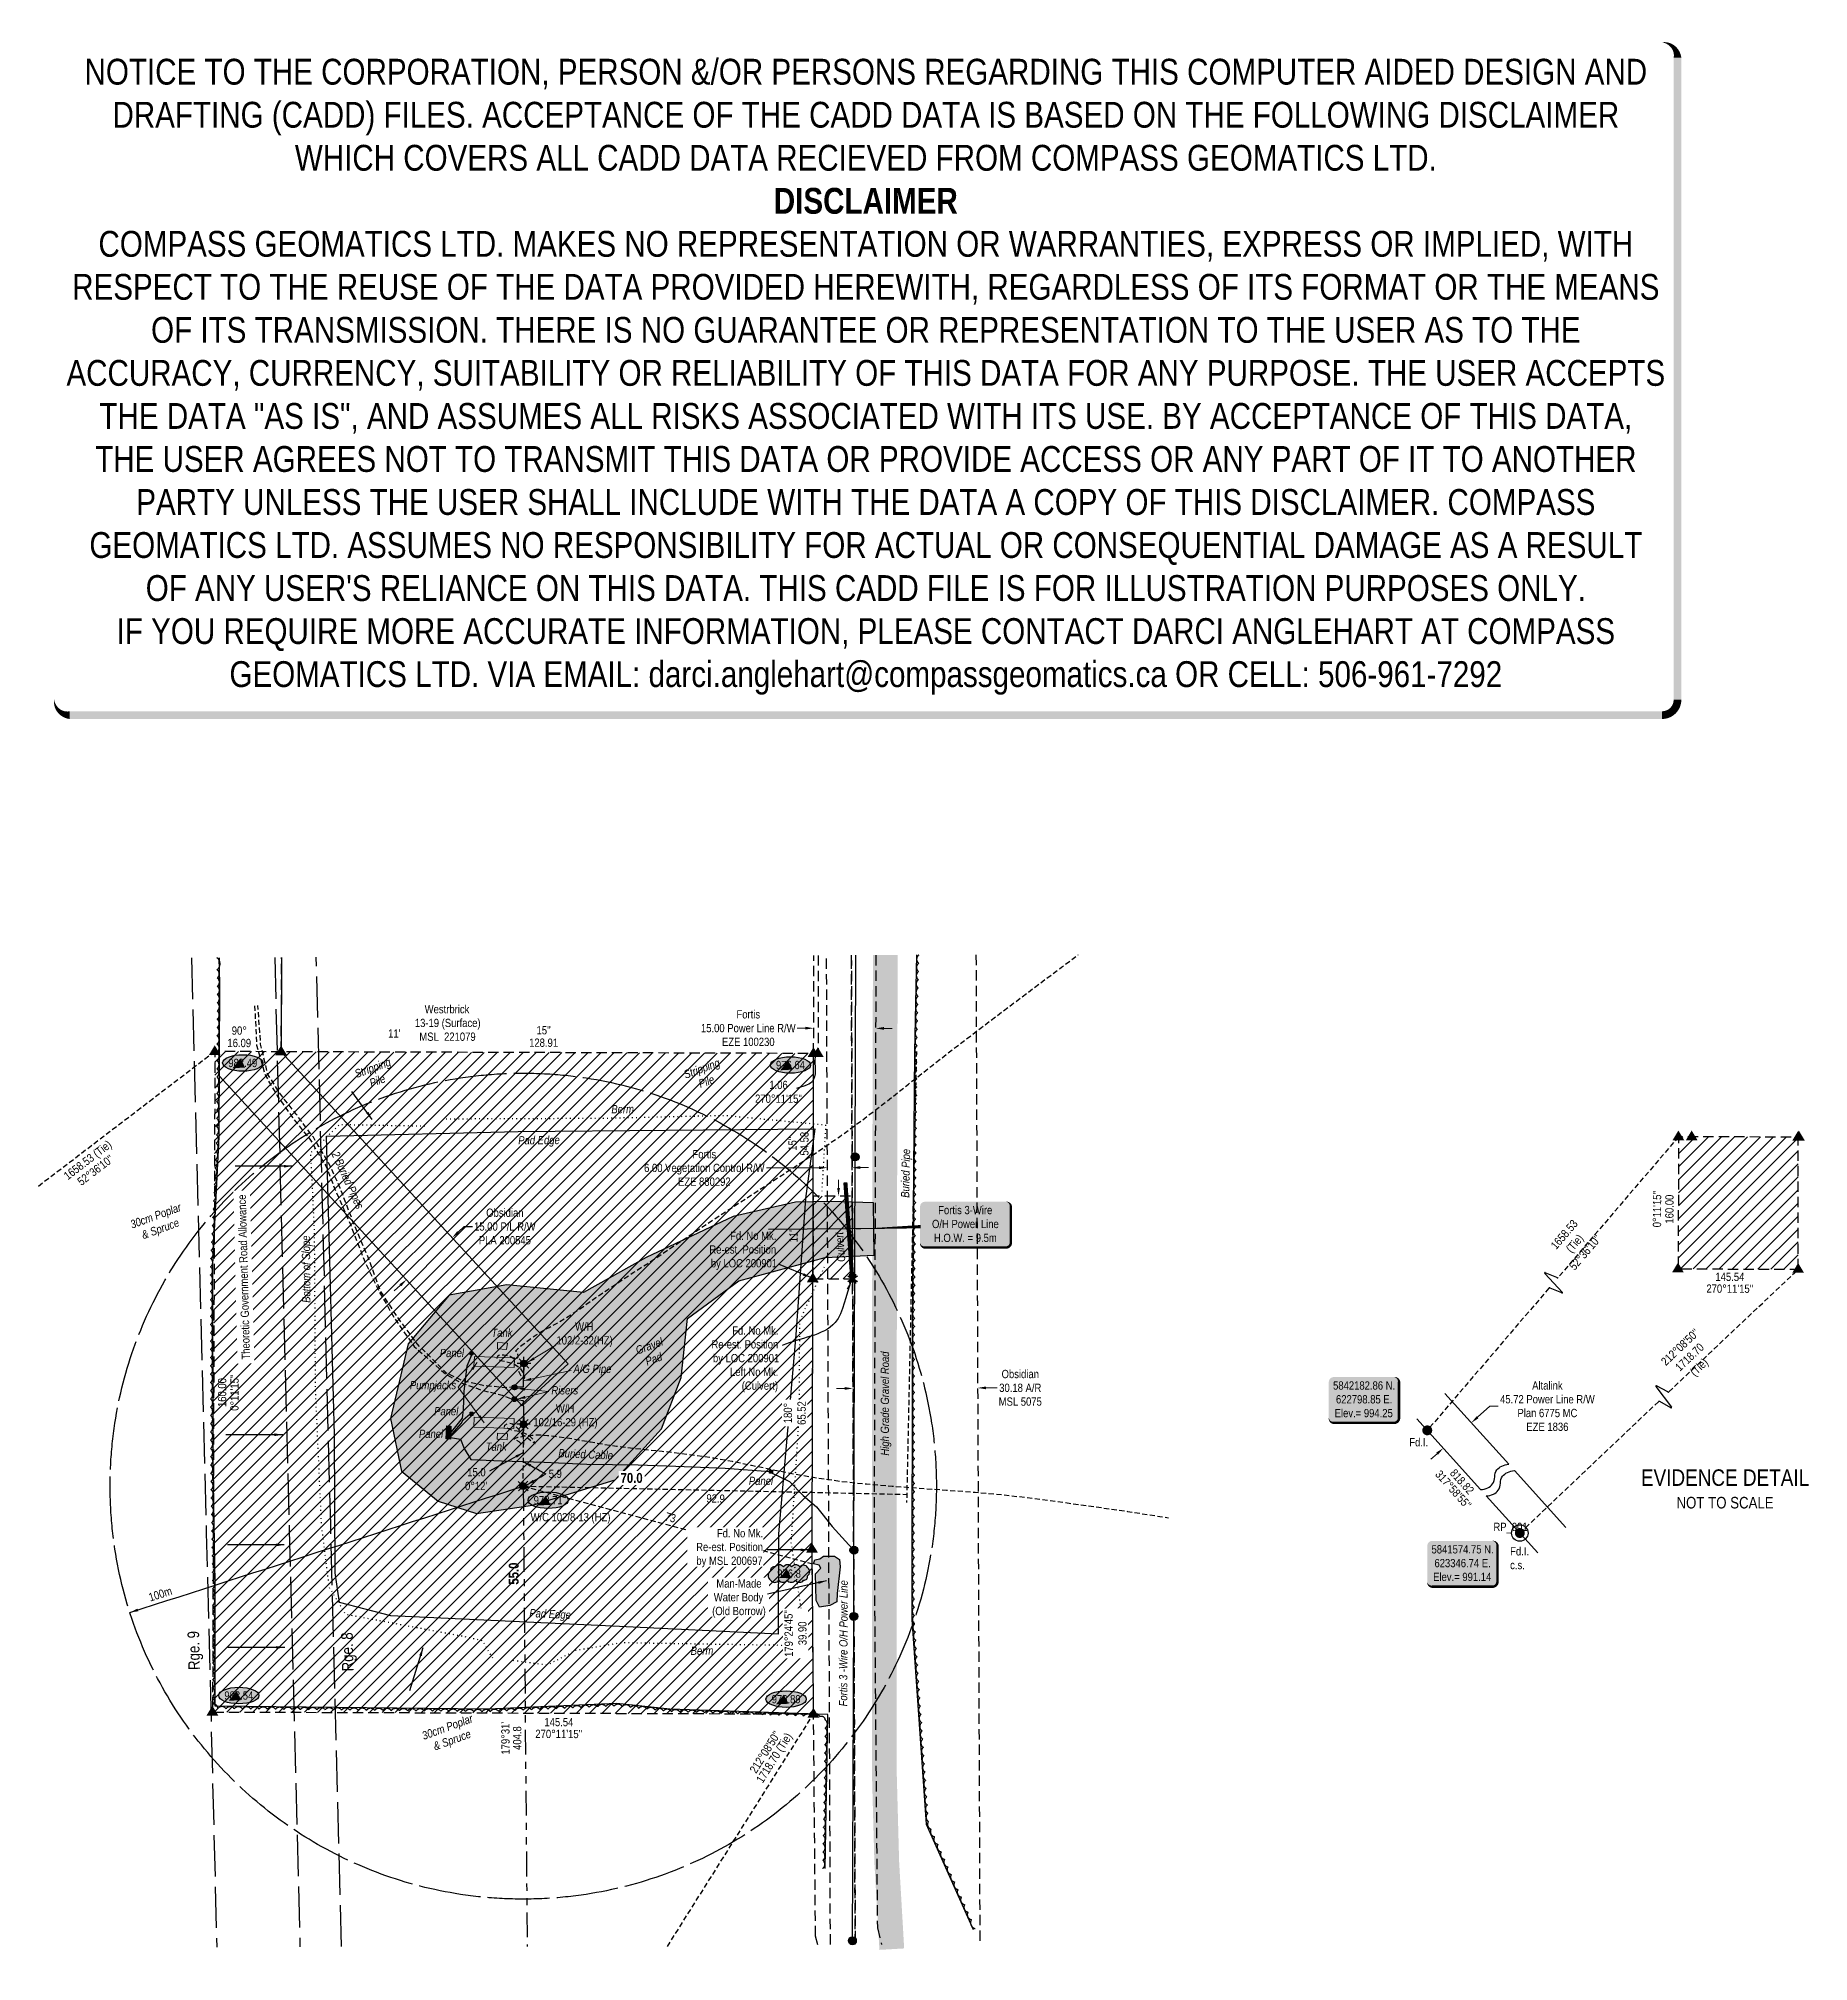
# Model space of a CAD drawing. Extents: x 622721 to 625108, y 5840124 to 5846232.
# Drawn here: x 622966 to 625108, y 5843904 to 5846232 of the extents above; entities that cross this region are included whole.
import ezdxf
from ezdxf.enums import TextEntityAlignment as Align

# ---------------------------------------------------------------- set-up
doc = ezdxf.new("R2010")
doc.units = 0
doc.header["$LTSCALE"] = 5
doc.header["$PDSIZE"] = 0.5
for name, pattern in [('0', [1, 1, 0]), ('DASHED1', [0.375, 0.25, -0.125]), ('foc-ACCESSROAD', [3.75, 2.5, -1.25]), ('foc-BUFFER', [16.75, 15, -1.75]), ('foc-DOT', [1, 0.2, -0.8]), ('foc-DRILLPATH', [14.75, 6, -1.75, 1.75, -1.75, 1.75, -1.75]), ('foc-FLOWLINE', [3.75, 2.5, -1.25]), ('foc-TIELINE', [1.875, 1.25, -0.625]), ('foc-TOPO', [1, 0.2, -0.8]), ('foc-UNSURVEYED', [12.5, 10, -2.5]), ('POWERLINE5', [7.8, 2.4, -0.6, 0.6, -0.6, 0.6, -0.6, 2.4]), ('UG_PIPE', [1.875, 1.25, -0.625])]:
    doc.linetypes.add(name, pattern=pattern)
doc.layers.get('Defpoints').update_dxf_attribs({"color": 9})
for name, color, linetype in [('35', 37, 'Continuous'), ('AS-CABLE', 224, 'foc-CABLE'), ('AS-PIPE-AG', 44, 'Continuous'), ('AS-PIPE-UG', 44, 'UG_PIPE'), ('AS-PIPE-UG-T', 44, 'Continuous'), ('AS-POWER', 104, 'foc-POWER'), ('AS-POWER-EXISTING', 72, 'POWERLINE5'), ('AS-POWER-T', 104, 'Continuous'), ('AS-ROADS', 254, 'Continuous'), ('AS-SYMBOL', 7, 'Continuous'), ('AUX-BUFFER', 7, 'foc-BUFFER'), ('C-AR', 13, 'foc-ACCESSROAD'), ('C-RW', 13, 'Continuous'), ('C-WS', 13, 'foc-ACCESSROAD'), ('C-WS-S', 13, 'Continuous'), ('CG-NOTES', 7, 'Continuous'), ('D-TXT', 6, 'Continuous'), ('DETAIL-HZ-Existing', 8, 'foc-DOT'), ('DETAIL-T', 7, 'Continuous'), ('F-EZE', 190, 'foc-FLOWLINE'), ('F-RW', 190, 'Continuous'), ('F-WS', 190, 'foc-ACCESSROAD'), ('L-BD', 7, 'Continuous'), ('L-MON', 1, 'Continuous'), ('L-ROAD-T', 7, 'Continuous'), ('L-TIE', 7, 'foc-TIELINE'), ('L-USEC', 7, 'foc-UNSURVEYED'), ('P-CROSSINGS', 250, 'Continuous'), ('P-ELEVATION', 7, 'Continuous'), ('P-PDRILLPATH', 12, 'foc-DRILLPATH'), ('P-PROPOSED-EXISTING-H', 59, 'Continuous'), ('P-TXT', 4, 'Continuous'), ('T-BUSH', 110, '0'), ('T-BUSH-T', 110, 'Continuous'), ('T-GENERAL', 48, 'foc-TOPO'), ('T-LOW-AREA', 48, 'foc-TOPO'), ('T-SLOPE', 48, 'Continuous'), ('T-TIE', 201, 'foc-TIELINE'), ('T-WATER', 160, 'Continuous'), ('T-WATER-H', 133, 'Continuous'), ('T-WATER-T', 170, 'Continuous')]:
    doc.layers.add(name, color=color, linetype=linetype)
for name, color, linetype, lineweight in [('AS-GENERAL', 48, 'Continuous', 18), ('C-AR-T', 13, 'Continuous', 9), ('C-WS-T', 13, 'Continuous', 9), ('F-EZE-T', 190, 'Continuous', 9), ('F-RW-T', 190, 'Continuous', 9), ('F-WS-T', 190, 'Continuous', 9), ('T-TEXT', 48, 'Continuous', 18), ('T-TIE-T', 201, 'Continuous', 18)]:
    doc.layers.add(name, color=color, linetype=linetype, lineweight=lineweight)
doc.layers.add('DISCLAIMER', color=7, linetype='Continuous', plot=False)
doc.styles.add('80', font='ARIALN.TTF', dxfattribs={"height": 10})
doc.styles.add('80CG', font='ARIALN.TTF', dxfattribs={"height": 10})
doc.styles.add('80L', font='ARIALN.TTF', dxfattribs={"height": 10})
doc.styles.add('80LS', font='ARIALNI.TTF', dxfattribs={"height": 10})
doc.styles.add('BOLD', font='ARIALNB.TTF')
doc.styles.add('foc-LtypeFont', font='ARIALN.TTF', dxfattribs={"height": 7.35})
doc.linetypes.add('foc-CABLE', pattern='A,2,-1,["C",foc-LtypeFont,S=0.2,R=0,X=-0.625,Y=-0.75],-1.24,8', length=12.24)
doc.linetypes.add('foc-POWER', pattern='A,6,-1,["P",foc-LtypeFont,S=0.2,R=0,X=-0.625,Y=-0.75],-1.24,4', length=12.24)
doc.dimstyles.new('CG2011', dxfattribs={"dimscale": 5, "dimtxt": 9, "dimasz": 2, "dimexe": 0.2, "dimexo": 0.0625, "dimgap": 0.5, "dimtad": 0, "dimtih": 1, "dimtoh": 1, "dimzin": 0, "dimdsep": 46, "dimtxsty": '80CG', "dimcen": 0.1, "dimse1": 1, "dimse2": 1, "dimclrd": 256, "dimclrt": 256, "dimaunit": 1, "dimadec": 4, "dimazin": 0, "dimtfac": 0.06, "dimtofl": 0, "dimtmove": 0, "dimatfit": 1, "dimfxl": 0.2, "dimtolj": 1, "dimtzin": 0, "dimlwd": -1, "dimarcsym": 0})
doc.dimstyles.new('Compass 5 000', dxfattribs={"dimscale": 5, "dimtxt": 9, "dimasz": 2, "dimexe": 0.2, "dimexo": 0.0625, "dimgap": 0.5, "dimtad": 0, "dimtih": 1, "dimtoh": 1, "dimzin": 0, "dimdsep": 46, "dimtxsty": '80CG', "dimcen": 0.1, "dimse1": 1, "dimse2": 1, "dimclrd": 256, "dimclrt": 256, "dimaunit": 1, "dimadec": 4, "dimazin": 0, "dimtfac": 0.06, "dimtofl": 0, "dimtmove": 0, "dimatfit": 1, "dimfxl": 0.2, "dimtolj": 1, "dimtzin": 0, "dimlwd": -1, "dimarcsym": 0})

msp = doc.modelspace()

# ---------------------------------------------------------------- texts
at = {"layer": '35', "color": 3, "style": '80'}
msp.add_attdef('RP_001', (624726.746, 5844424.965), 'RP', height=9.9964, dxfattribs=at)
at = {"layer": 'AS-CABLE', "insert": (623595.298, 5844524.341), "char_height": 9.99639, "attachment_point": 1, "rotation": 357.530688, "style": '80L'}
msp.add_mtext_dynamic_manual_height_columns('{\\fArial Narrow|b0|i1|c0|p34;Buried Cable}', width=66.03452, gutter_width=50, heights=[0], dxfattribs=at)
at = {"layer": 'AS-PIPE-UG-T', "char_height": 9.99639, "attachment_point": 1, "style": '80L'}
for s, width, insert, rotation in [('{\\fArial Narrow|b0|i1|c0|p34;2 Buried Pipes}', 74.58158, (623329.29, 5844885.717), 294.497538), ('{\\fArial Narrow|b0|i1|c0|p34;Buried Pipe}', 59.03588, (624009.649, 5844828.547), 88.833676)]:
    msp.add_mtext_dynamic_manual_height_columns(s, width=width, gutter_width=50, heights=[0], dxfattribs=dict(at, insert=insert, rotation=rotation))
at = {"layer": 'AS-POWER', "char_height": 9.99639, "attachment_point": 1, "style": '80L'}
for insert in [(623451.537, 5844645.521), (623444.692, 5844574.975), (623426.297, 5844547.612), (623825.594, 5844490.602)]:
    msp.add_mtext_dynamic_manual_height_columns('{\\fArial Narrow|b0|i1|c0|p34;Panel}', width=9.16339, gutter_width=50, heights=[0], dxfattribs=dict(at, insert=insert))
at = {"layer": 'AS-POWER', "insert": (623934.683, 5844212.312), "char_height": 9.99639, "attachment_point": 1, "rotation": 89.757773, "style": '80L'}
msp.add_mtext_dynamic_manual_height_columns('\\pi0.35369;{\\fArial Narrow|b0|i1|c0|p34;Fortis 3 -Wire O/H Power Line}', width=152.59659, gutter_width=50, heights=[0], dxfattribs=at)
at = {"layer": 'AUX-BUFFER', "style": '80CG'}
msp.add_text('100m', height=10, rotation=17.816441, dxfattribs=at).set_placement((623113.283, 5844348.649), align=Align.MIDDLE_CENTER)
at = {"layer": 'C-WS-T', "char_height": 9.99639, "attachment_point": 1, "style": '80L'}
for s, width, insert in [('\\pi7.9358;W/H\\P\\pi-14.577;102/2-32(HZ)', 37.01678, (623607.346, 5844677.476)), ('\\pi34.385;W/H\\P\\pi7.0958;102/16-29 (HZ)', 89.91467, (623557.683, 5844578.413))]:
    msp.add_mtext_dynamic_manual_height_columns(s, width=width, gutter_width=50, heights=[0], dxfattribs=dict(at, insert=insert))
at = {"layer": 'D-TXT', "color": 3, "char_height": 13.9949, "attachment_point": 1, "rotation": 91.461111, "style": '80L'}
for s, width, insert in [('Rge. 9', 73.75526, (623147.311, 5844256.505)), ('Rge. 8', 63.86109, (623333.234, 5844254.846))]:
    msp.add_mtext_dynamic_manual_height_columns(s, width=width, gutter_width=47.5, heights=[0], dxfattribs=dict(at, insert=insert))
at = {"layer": 'DETAIL-T', "color": 3, "insert": (625007.116, 5844475.849), "char_height": 19.99278, "width": 202.93707, "attachment_point": 5, "style": '80CG'}
msp.add_mtext('EVIDENCE DETAIL\\P{\\H0.7x;NOT TO SCALE}', dxfattribs=at)
at = {"layer": 'L-BD', "style": '80L'}
for s, height, rotation, p in [('16.09', 9.9964, 359.8466, (623208.849, 5845015.856)), ('90°', 9.9964, 359.8466, (623208.889, 5845030.851)), ("11'", 9.9964, 359.8466, (623396.464, 5845027.265)), ('128.91', 9.9964, 359.8422, (623577.177, 5845016.213)), ("15''", 9.9964, 359.8422, (623577.218, 5845031.207)), ('54.58', 9.9964, 89.829, (623892.762, 5844893.896)), ('1658.53 (Tie)', 9.99639, 37.3979, (623026.085, 5844873.17)), ("52°36'10''", 9.9964, 37.3979, (623034.736, 5844861.853)), ("15''", 9.9964, 89.829, (623878.517, 5844893.938)), ("0°11'15''", 9.9964, 89.7979, (624924.754, 5844814.724)), ('160.00', 9.9964, 89.7979, (624939.748, 5844814.671)), ("11'", 9.9964, 89.829, (623879.534, 5844781.956)), ("270°11'15''", 9.99639, 359.8106, (625012.914, 5844718.405)), ('145.54', 9.9964, 359.8106, (625012.961, 5844732.65)), ('160.00', 9.9964, 89.7979, (623188.058, 5844592.601)), ("0°11'15''", 9.9964, 89.7979, (623203.052, 5844592.548)), ("317°58'55''", 9.99639, 312.0181, (624678.244, 5844475.22)), ('818.82', 9.9964, 312.0181, (624688.827, 5844484.755)), ("270°11'15''", 9.99639, 359.8106, (623595.588, 5844179.295)), ('145.54', 9.9964, 359.8106, (623595.635, 5844193.54)), ("212°08'50''", 9.99639, 57.8533, (623845.173, 5844157.287)), ('1718.70 (Tie)', 9.99639, 57.8533, (623857.234, 5844149.707))]:
    msp.add_text(s, height=height, rotation=rotation, dxfattribs=at).set_placement(p, align=Align.MIDDLE)
at = {"layer": 'L-BD', "color": 3, "style": 'BOLD'}
msp.add_text('55.0', height=11.9957, rotation=89.928, dxfattribs=at).set_placement((623546.979, 5844360.003))
at = {"layer": 'L-BD', "color": 5, "style": '80L'}
for s, p in [("179°31'", (623530.98, 5844174.125)), ('404.8', (623545.224, 5844174.245))]:
    msp.add_text(s, height=9.9964, rotation=90.4825, dxfattribs=at).set_placement(p, align=Align.MIDDLE)
at = {"layer": 'L-BD', "insert": (623861.514, 5844970.036), "char_height": 9.99639, "width": 50.99319, "attachment_point": 2, "style": '80L'}
msp.add_mtext("1.06 270°11'15''", dxfattribs=at)
at = {"layer": 'L-BD', "char_height": 9.99639, "width": 67.51763, "attachment_point": 2, "style": '80L'}
for s, insert, rotation in [("1658.53 (Tie) 52°36'10''", (624808.619, 5844787.256), 49.44645), ("212°08'50'' 1718.70 (Tie)", (624949.199, 5844651.254), 43.452808)]:
    msp.add_mtext(s, dxfattribs=dict(at, insert=insert, rotation=rotation))
at = {"layer": 'L-BD', "insert": (623486.572, 5844501.19), "char_height": 9.99639, "attachment_point": 1, "style": '80L'}
msp.add_mtext_dynamic_manual_height_columns("\\pi-1.8258;15.0\\P\\pi-4.509;0°12'", width=16.84571, gutter_width=50, heights=[0], dxfattribs=at)
at = {"layer": 'L-MON', "attachment_point": 1, "style": '80L'}
for s, width, insert, char_height in [('\\pi33.983;Fd. No Mk.\\P\\pi8.8902;Re-est. Position\\P\\pi10.67;by LOC 200901', 88.0431, (623768.919, 5844787.467), 9.99639), ('Fd.I.', 17.28481, (624624.924, 5844537.503), 9.9964), ('Fd.I.\\Pc.s.', 17.28481, (624746.995, 5844405.396), 9.9964)]:
    msp.add_mtext_dynamic_manual_height_columns(s, width=width, gutter_width=50, heights=[0], dxfattribs=dict(at, insert=insert, char_height=char_height))
at = {"layer": 'P-TXT', "insert": (623561.396, 5844446.778), "char_height": 9.99639, "attachment_point": 1, "style": '80L'}
msp.add_mtext_dynamic_manual_height_columns('W/C 102/8-13 (HZ)', width=96.1573, gutter_width=50, heights=[0], dxfattribs=at)
at = {"layer": 'T-BUSH-T', "char_height": 9.99639, "width": 65.38334, "attachment_point": 2, "rotation": 20, "style": '80LS'}
for insert in [(623105.902, 5844811.365), (623459.001, 5844192.35)]:
    msp.add_mtext('30cm Poplar\\P& Spruce', dxfattribs=dict(at, insert=insert))
at = {"layer": 'T-TEXT', "char_height": 9.99639, "attachment_point": 1, "style": '80L'}
for s, width, insert, rotation in [('\\pi2.7831;{\\fArial Narrow|b0|i1|c0|p34;Stripping\\P\\pi15.834;Pile}', 49.92265, (623344.737, 5844981.788), 20), ('\\pi2.7831;{\\fArial Narrow|b0|i1|c0|p34;Stripping\\P\\pi15.834;Pile}', 49.92265, (623743.022, 5844980.908), 20), ('{\\fArial Narrow|b0|i1|c0|p34;Berm}', 49.92265, (623659.122, 5844940.58), 0.5034), ('{\\fArial Narrow|b0|i1|c0|p34;Pad Edge}', 49.92265, (623546.412, 5844902.974), 0.5034), ('{\\fArial Narrow|b0|i1|c0|p34;Culvert}', 9.59251, (623932.367, 5844750.428), 94.08852), ('\\pt39.986;{\\fArial Narrow|b0|i1|c0|p34;Bottom of Slope}', 81.33465, (623284.954, 5844701.191), 90.359708), ('\\pi0.61191;{\\fArial Narrow|b0|i1|c0|p34;Gravel\\P\\pi6.9739;Pad}', 34.3292, (623686.923, 5844647.782), 20), ('{\\fArial Narrow|b0|i1|c0|p34;High Grade Gravel Road}', 126.73711, (623985.032, 5844516.282), 89.876303), ('{\\fArial Narrow|b0|i1|c0|p34;Pad Edge}', 49.92265, (623560.189, 5844330.766), 357.256738), ('{\\fArial Narrow|b0|i1|c0|p34;Berm}', 49.92265, (623755.138, 5844284.962), 0.5034)]:
    msp.add_mtext_dynamic_manual_height_columns(s, width=width, gutter_width=50, heights=[0], dxfattribs=dict(at, insert=insert, rotation=rotation))
for s, width, insert in [('{\\fArial Narrow|b0|i1|c0|p34;Tank}', 9.16339, (623514.07, 5844669.985)), ('{\\fArial Narrow|b0|i1|c0|p34;A/G Pipe}', 47.17356, (623613.41, 5844626.373)), ('{\\fArial Narrow|b0|i1|c0|p34;Pumpjacks}', 9.16339, (623415.34, 5844606.604)), ('{\\fArial Narrow|b0|i1|c0|p34;Risers}', 47.17356, (623586.571, 5844600.363)), ('{\\fArial Narrow|b0|i1|c0|p34;Tank}', 9.16339, (623507.119, 5844532.123))]:
    msp.add_mtext_dynamic_manual_height_columns(s, width=width, gutter_width=50, heights=[0], dxfattribs=dict(at, insert=insert))
at = {"layer": 'T-TIE-T', "style": '80L'}
for s, rotation, p in [('92.9', 358.7642, (623785.378, 5844464.301)), ('73', 344.9796, (623730.741, 5844441.349))]:
    msp.add_text(s, height=9.9964, rotation=rotation, dxfattribs=at).set_placement(p, align=Align.MIDDLE)
at = {"layer": 'T-TIE-T', "insert": (623579.89, 5844499.289), "char_height": 9.99639, "attachment_point": 1, "style": '80L'}
msp.add_mtext_dynamic_manual_height_columns('\\pi3.4531;5.9', width=21.85307, gutter_width=50, heights=[0], dxfattribs=at)

# ---------------------------------------------------------------- blocks, each defined once
blk = doc.blocks.new('POWERPOLE')
h = blk.add_hatch(color=255)
edge = h.paths.add_edge_path()
edge.add_arc((0, 0), 0.96, 0, 360)
at = {"linetype": 'Continuous'}
for p, q in [((0.68, -0.68), (-0.68, 0.68)), ((-0.68, -0.68), (0.68, 0.68))]:
    blk.add_line(p, q, dxfattribs=at)
blk.add_circle((0, 0), 0.96, dxfattribs=at)
blk = doc.blocks.new('WC')
at = {"layer": 'L-MON'}
h = blk.add_hatch(color=255, dxfattribs=at)
h.dxf.hatch_style = 1
edge = h.paths.add_edge_path()
edge.add_arc((0, 0), 0.9, 0, 360)
at = {"layer": 'L-MON', "color": 240, "flags": 128}
for points in [[(-0.62, 0.5), (-1.23, 1.12)], [(0.52, 0.61), (1.13, 1.21)], [(-1.18, -1.18), (-0.56, -0.57)], [(1.16, -1.18), (0.56, -0.57)]]:
    blk.add_lwpolyline(points, dxfattribs=at)
at = {"layer": 'L-MON', "color": 240}
for radius in [0.8, 0.373]:
    blk.add_circle((0, 0), radius, dxfattribs=at)
blk = doc.blocks.new('RISER')
h = blk.add_hatch(color=255)
h.dxf.hatch_style = 1
edge = h.paths.add_edge_path()
edge.add_arc((0, 0), 0.7, 0, 360)
blk.add_hatch(color=48).paths.add_polyline_path([(0.58, -0.15), (-0.58, -0.15, 0.774597)])
at = {"color": 48}
blk.add_line((-0.58, -0.15), (0.58, -0.15), dxfattribs=at)
blk.add_circle((0, 0), 0.6, dxfattribs=at)
blk = doc.blocks.new('STRIA')
blk.add_hatch(color=255).paths.add_polyline_path([(-0.04, 1.52), (-1.47, -0.87), (1.39, -0.87)])
blk = doc.blocks.new('STRIAA')
blk.add_blockref('STRIA', (0, 0))
blk = doc.blocks.new('STRIB')
at = {"color": 1}
blk.add_solid([(-1.12, -0.67), (-0.04, 1.13), (1.04, -0.67)], dxfattribs=at)
blk = doc.blocks.new('STRIBB')
blk.add_blockref('STRIB', (0, 0))
blk = doc.blocks.new('STRICC')
for name in ['STRIAA', 'STRIBB']:
    blk.add_blockref(name, (0, 0))
blk = doc.blocks.new('fdspike')
blk.add_blockref('STRICC', (0, 0))
blk = doc.blocks.new('TRIA')
blk.add_hatch(color=255).paths.add_polyline_path([(-0.04, 1.52), (-1.47, -0.87), (1.39, -0.87)])
blk = doc.blocks.new('TRIAA')
blk.add_blockref('TRIA', (0, 0))
blk = doc.blocks.new('TRIB')
at = {"color": 1}
blk.add_lwpolyline([(-1.12, -0.67), (-0.04, 1.13), (1.04, -0.67)], close=True, dxfattribs=at)
blk = doc.blocks.new('TRIBB')
blk.add_blockref('TRIB', (0, 0))
blk = doc.blocks.new('TRICC')
for name in ['TRIAA', 'TRIBB']:
    blk.add_blockref(name, (0, 0))
blk = doc.blocks.new('plspike')
blk.add_blockref('TRICC', (0, 0))
blk = doc.blocks.new('GAS')
h = blk.add_hatch(color=255)
h.dxf.hatch_style = 1
edge = h.paths.add_edge_path()
edge.add_arc((0, 0), 0.9, 0, 360)
for p, q in [((-0.81, 0), (-1.62, 0)), ((-0.57, 0.57), (-1.14, 1.14)), ((0, 0.81), (0, 1.62)), ((0.57, 0.57), (1.14, 1.14)), ((1.62, 0), (0.81, 0)), ((-0.57, -0.57), (-1.14, -1.14)), ((0, -0.81), (0, -1.62)), ((1.14, -1.14), (0.57, -0.57))]:
    blk.add_line(p, q)
blk.add_circle((0, 0), 0.8)
blk = doc.blocks.new('*D463')
at = {"layer": 'C-AR-T', "transparency": 16777216}
for p, q in [((623941.7, 5844597.6), (623931.7, 5844597.5)), ((624112.5, 5844598.2), (624126.2, 5844598.3))]:
    blk.add_line(p, q, dxfattribs=at)
for points in [[(624112.5, 5844599.9), (624112.5, 5844596.6), (624102.5, 5844598.2)], [(623941.7, 5844599.2), (623941.7, 5844595.9), (623951.7, 5844597.6)]]:
    blk.add_solid(points, dxfattribs=at)
at = {"layer": 'Defpoints', "color": 0, "transparency": 16777216}
for p in [(623949.2, 5845233.5), (624100, 5845234.1), (623951.7, 5844597.6)]:
    blk.add_point(p, dxfattribs=at)
at = {"layer": 'C-AR-T', "transparency": 16777216, "insert": (624154.1, 5844598.3), "char_height": 10, "attachment_point": 5, "style": '80CG'}
blk.add_mtext('\\A1;Obsidian\\P30.18 A/R\\PMSL 5075', dxfattribs=at)
blk = doc.blocks.new('*D464')
at = {"layer": 'C-WS-S', "transparency": 16777216}
for p, q in [((623473.8, 5844786.8), (623481.2, 5844793.6)), ((623481.2, 5844793.6), (623491.2, 5844793.6)), ((623403.8, 5844722.6), (623396.5, 5844715.8))]:
    blk.add_line(p, q, dxfattribs=at)
for points in [[(623472.7, 5844788), (623474.9, 5844785.6), (623466.4, 5844780)], [(623402.7, 5844723.8), (623405, 5844721.3), (623411.2, 5844729.3)]]:
    blk.add_solid(points, dxfattribs=at)
at = {"layer": 'Defpoints', "color": 0, "transparency": 16777216}
for p in [(623446.8, 5844801.5), (623466.4, 5844780), (623391.5, 5844750.7)]:
    blk.add_point(p, dxfattribs=at)
at = {"layer": 'C-WS-S', "transparency": 16777216, "insert": (623530.3, 5844793.6), "char_height": 10, "attachment_point": 5, "style": '80CG'}
blk.add_mtext('\\A1;Obsidian\\P15.00 P/L R/W\\PPLA 200545', dxfattribs=at)
blk = doc.blocks.new('*U439')
h = blk.add_hatch(color=254)
edge = h.paths.add_edge_path()
edge.add_line((-36.5, -28.5), (36.5, -28.5))
edge.add_arc((36.5, -22.5), 6, 270, 360)
edge.add_line((42.5, -22.5), (42.5, 21))
edge.add_arc((36.5, 21), 6, 0, 90)
edge.add_line((36.5, 27), (-36.5, 27))
edge.add_arc((-36.5, 21), 6, 90, 180)
edge.add_line((-42.5, 21), (-42.5, -22.5))
edge.add_arc((-36.5, -22.5), 6, 180, 270)
at = {"color": 1, "flags": 128}
blk.add_lwpolyline([(-36.5, -28.5, 3, 3, 0), (36.5, -28.5, 3, 3, 0.414214), (42.5, -22.5, 3, 3, 0), (42.5, 21, 3, 0, 0.414214), (36.5, 27, 0, 0, 0), (-36.5, 27, 0, 0, 0.414214), (-42.5, 21, 0, 0, 0), (-42.5, -22.5, 0, 3, 0.414214)], format="xyseb", close=True, dxfattribs=at)
blk.add_lwpolyline([(-29.6, -16.1, 0, 10, 0), (0, 0, 5, 5, 0)], format="xyseb", dxfattribs=at)
at = {"color": 1, "style": '80'}
blk.add_attdef('ENTER_TEXT_001', (-36, -5), '', height=10, dxfattribs=at)
blk = doc.blocks.new('fdia')
at = {"color": 255, "const_width": 1}
blk.add_lwpolyline([(-0.5, 0, 1), (0.5, 0, 1)], format="xyb", close=True, dxfattribs=at)
blk = doc.blocks.new('Fdiaa')
blk.add_blockref('fdia', (0, 0))
blk = doc.blocks.new('fdib')
at = {"color": 1, "const_width": 1.6}
blk.add_lwpolyline([(-0.4, 0, 1), (0.4, 0, 1)], format="xyb", close=True, dxfattribs=at)
at = {"color": 1}
blk.add_circle((0, 0), 0.8, dxfattribs=at)
blk = doc.blocks.new('Fdibb')
blk.add_blockref('fdib', (0, 0))
blk = doc.blocks.new('fdicc')
for name in ['Fdibb', 'Fdiaa']:
    blk.add_blockref(name, (0, 0))
blk = doc.blocks.new('FDI')
blk.add_blockref('fdicc', (0, 0))
blk = doc.blocks.new('*D472')
at = {"layer": 'Defpoints', "color": 0, "transparency": 16777216}
for p in [(624720.4, 5844533.3), (624666.1, 5844525.3), (624686.4, 5844502.7)]:
    blk.add_point(p, dxfattribs=at)
at = {"layer": 'F-RW-T', "transparency": 16777216}
for p, q in [((624707.5, 5844562.6), (624722.4, 5844576.1)), ((624722.4, 5844576.1), (624732.4, 5844576.1)), ((624658.7, 5844518.6), (624651.2, 5844511.9))]:
    blk.add_line(p, q, dxfattribs=at)
for points in [[(624706.4, 5844563.9), (624708.6, 5844561.4), (624700, 5844555.9)], [(624657.5, 5844519.9), (624659.8, 5844517.4), (624666.1, 5844525.3)]]:
    blk.add_solid(points, dxfattribs=at)
at = {"layer": 'F-RW-T', "transparency": 16777216, "insert": (624792.1, 5844576.1), "char_height": 10, "attachment_point": 5, "style": '80CG'}
blk.add_mtext('\\A1;Altalink\\P45.72 Power Line R/W\\PPlan 6775 MC\\PEZE 1836', dxfattribs=at)
blk = doc.blocks.new('*D476')
at = {"layer": 'Defpoints', "color": 0, "transparency": 16777216}
for p in [(623920.3, 5844956), (623950.3, 5844956.1), (623950.6, 5844864.9)]:
    blk.add_point(p, dxfattribs=at)
at = {"layer": 'F-EZE-T', "transparency": 16777216}
for p, q in [((623910.6, 5844864.8), (623846.8, 5844864.5)), ((623960.6, 5844865), (623970.6, 5844865))]:
    blk.add_line(p, q, dxfattribs=at)
for points in [[(623910.6, 5844866.5), (623910.7, 5844863.1), (623920.6, 5844864.8)], [(623960.6, 5844866.7), (623960.6, 5844863.3), (623950.6, 5844864.9)]]:
    blk.add_solid(points, dxfattribs=at)
at = {"layer": 'F-EZE-T', "transparency": 16777216, "insert": (623771.7, 5844864.5), "char_height": 10, "attachment_point": 5, "style": '80CG'}
blk.add_mtext('\\A1;Fortis\\P6.00 Vegetation Control R/W\\PEZE 880292', dxfattribs=at)
blk = doc.blocks.new('*D477')
at = {"layer": 'Defpoints', "color": 0, "transparency": 16777216}
for p in [(623904.1, 5845029.9), (623979, 5845029.6), (623979.1, 5845033.5)]:
    blk.add_point(p, dxfattribs=at)
at = {"layer": 'F-EZE-T', "transparency": 16777216}
for p, q in [((623894.1, 5845033.8), (623884.1, 5845033.8)), ((623989.1, 5845033.5), (623999.1, 5845033.5))]:
    blk.add_line(p, q, dxfattribs=at)
for points in [[(623894.1, 5845035.4), (623894.1, 5845032.1), (623904.1, 5845033.7)], [(623989.1, 5845035.2), (623989.1, 5845031.8), (623979.1, 5845033.5)]]:
    blk.add_solid(points, dxfattribs=at)
at = {"layer": 'F-EZE-T', "transparency": 16777216, "insert": (623824.9, 5845033.8), "char_height": 10, "attachment_point": 5, "style": '80CG'}
blk.add_mtext('\\A1;Fortis\\P15.00 Power Line R/W\\PEZE 100230', dxfattribs=at)
blk = doc.blocks.new('we')
at = {"layer": 'P-ELEVATION'}
h = blk.add_hatch(color=111, dxfattribs=at)
h.dxf.hatch_style = 1
edge = h.paths.add_edge_path()
edge.add_ellipse((0, 0), major_axis=(-24.4, 0), ratio=0.410256, start_angle=0, end_angle=360)
at = {"layer": 'P-ELEVATION', "color": 7, "flags": 128}
blk.add_lwpolyline([(0, 0, 12.5, 0, 0), (-12.4, -6.4, 0, 0, 0)], format="xyseb", dxfattribs=at)
at = {"layer": 'P-ELEVATION', "color": 7}
blk.add_ellipse((0, 0), major_axis=(-24.4, 0), ratio=0.410256, dxfattribs=at)
at = {"layer": 'P-ELEVATION', "style": '80'}
blk.add_attdef('ELEVATION', text='', height=10, dxfattribs=at).set_placement((0, 0), align=Align.MIDDLE_CENTER)
blk = doc.blocks.new('TEMP')
h = blk.add_hatch(color=255)
h.dxf.hatch_style = 1
h.paths.add_polyline_path([(0, 0.25), (-0.67, 1.15), (-0.67, 0.67), (-1.15, 0.67), (-0.25, 0), (-1.15, -0.67), (-0.67, -0.67), (-0.67, -1.15), (0, -0.25), (0.67, -1.15), (0.67, -0.67), (1.15, -0.67), (0.25, 0), (1.15, 0.67), (0.67, 0.67), (0.67, 1.15)])
h.paths.add_polyline_path([(0.57, 0.85), (0.57, 0.57), (0.85, 0.57), (0.08, 0), (0.85, -0.57), (0.57, -0.57), (0.57, -0.85), (0, -0.08), (-0.57, -0.85), (-0.57, -0.57), (-0.85, -0.57), (-0.08, 0), (-0.85, 0.57), (-0.57, 0.57), (-0.57, 0.85), (0, 0.08)], flags=16)
h = blk.add_hatch(color=1)
h.dxf.hatch_style = 1
h.paths.add_polyline_path([(0, 0.08), (-0.57, 0.85), (-0.57, 0.57), (-0.85, 0.57), (-0.08, 0), (-0.85, -0.57), (-0.57, -0.57), (-0.57, -0.85), (0, -0.08), (0.57, -0.85), (0.57, -0.57), (0.85, -0.57), (0.08, 0), (0.85, 0.57), (0.57, 0.57), (0.57, 0.85)])
at = {"color": 1}
for p, q in [((-0.08, 0), (0.08, 0)), ((0, 0.08), (0, -0.08))]:
    blk.add_line(p, q, dxfattribs=at)
at = {"color": 255, "flags": 128}
blk.add_lwpolyline([(-0.25, 0), (-1.15, 0.67), (-0.67, 0.67), (-0.67, 1.15), (0, 0.25), (0.67, 1.15), (0.67, 0.67), (1.15, 0.67), (0.25, 0), (1.15, -0.67), (0.67, -0.67), (0.67, -1.15), (0, -0.25), (-0.67, -1.15), (-0.67, -0.67), (-1.15, -0.67)], close=True, dxfattribs=at)
at = {"color": 1, "flags": 128}
blk.add_lwpolyline([(-0.08, 0), (-0.85, 0.57), (-0.57, 0.57), (-0.57, 0.85), (0, 0.08), (0.57, 0.85), (0.57, 0.57), (0.85, 0.57), (0.08, 0), (0.85, -0.57), (0.57, -0.57), (0.57, -0.85), (0, -0.08), (-0.57, -0.85), (-0.57, -0.57), (-0.85, -0.57)], close=True, dxfattribs=at)
blk = doc.blocks.new('*U490')
h = blk.add_hatch(color=255)
edge = h.paths.add_edge_path()
edge.add_line((-49, -28.5), (49, -28.5))
edge.add_arc((49, -22.5), 6, 270, 360)
edge.add_line((55, -22.5), (55, 21))
edge.add_arc((49, 21), 6, 0, 90)
edge.add_line((49, 27), (-49, 27))
edge.add_arc((-49, 21), 6, 90, 180)
edge.add_line((-55, 21), (-55, -22.5))
edge.add_arc((-49, -22.5), 6, 180, 270)
at = {"color": 104, "flags": 128}
blk.add_lwpolyline([(-49, -28.5, 3, 3, 0), (49, -28.5, 3, 3, 0.414214), (55, -22.5, 3, 3, 0), (55, 21, 3, 0, 0.414214), (49, 27, 0, 0, 0), (-49, 27, 0, 0, 0.414214), (-55, 21, 0, 0, 0), (-55, -22.5, 0, 3, 0.414214)], format="xyseb", close=True, dxfattribs=at)
at = {"color": 104, "style": '80'}
blk.add_attdef('ENTER_TEXT_001', (-26.8, -4.9), '', height=10, dxfattribs=at)
blk = doc.blocks.new('linebrk')
blk.add_lwpolyline([(0, 0.00175, -0.346152), (-0.00019, 0.0015), (-0.00314, 0.00055, 0.772575), (-0.00312, 0.00036), (0.00312, -0.00036, -0.772575), (0.00314, -0.00055), (0.00019, -0.0015, 0.346152), (0, -0.00175)], format="xyb")
blk = doc.blocks.new('*U407')
at = {"layer": 'P-ELEVATION'}
h = blk.add_hatch(color=111, dxfattribs=at)
h.dxf.hatch_style = 1
edge = h.paths.add_edge_path()
edge.add_arc((-17.4, -4.5), 6.1, 215, 325)
edge.add_arc((-7.4, -4.5), 6.1, 215, 325)
edge.add_arc((2.6, -4.5), 6.1, 215, 325)
edge.add_arc((12.7, -4.5), 6.1, 215, 325)
edge.add_arc((18.1, -3.7), 4.32, 263.4336, 373.4336)
edge.add_arc((18.8, 2.3), 6.1, 305, 415)
edge.add_arc((17.5, 4.4), 5.69, 30.6955, 140.6955)
edge.add_arc((8.1, 4.5), 6.1, 35, 145)
edge.add_arc((-1.9, 4.5), 6.1, 35, 145)
edge.add_arc((-11.9, 4.5), 6.1, 35, 145)
edge.add_arc((-18, 3.8), 4.33, 75.4261, 185.4261)
edge.add_arc((-18.4, -2.3), 6.96, 125, 235)
at = {"color": 240, "flags": 128}
blk.add_lwpolyline([(-22.4, -8, 0.520567), (-12.3, -8, 0.520567), (-2.4, -8, 0.520567), (7.6, -8, 0.520567), (17.6, -8, 0.520567), (22.4, -2.7, 0.520567), (22.4, 7.3, 0.520567), (13.1, 8, 0.520567), (3.1, 8, 0.520567), (-6.9, 8, 0.520567), (-16.9, 8, 0.520567), (-22.4, 3.4, 0.520567)], format="xyb", close=True, dxfattribs=at)
at = {"layer": 'P-ELEVATION', "color": 240, "flags": 128}
blk.add_lwpolyline([(0, 0, 12.5, 0, 0), (-11.1, -5.5, 0, 0, 0)], format="xyseb", dxfattribs=at)
at = {"layer": 'P-ELEVATION', "color": 240, "style": '80'}
blk.add_attdef('ELEVATION', text='', height=10, dxfattribs=at).set_placement((0, 0), align=Align.MIDDLE_CENTER)
blk = doc.blocks.new('Disclaimer_Legal')
at = {"layer": 'DISCLAIMER', "color": 254, "flags": 128}
blk.add_lwpolyline([(-3612.9, -1104.6, 37.5, 37.5, 0), (4096.1, -1104.6, 37.5, 37.5, 0.414214), (4171.1, -1029.6, 37.5, 37.5, 0), (4171.1, 2078.7, 37.5, 0, 0.414214), (4096.1, 2153.7, 0, 0, 0), (-3612.9, 2153.7, 0, 0, 0.414214), (-3687.9, 2078.7, 0, 0, 0), (-3687.9, -1029.6, 0, 37.5, 0.414214)], format="xyseb", close=True, dxfattribs=at)
at = {"layer": 'DISCLAIMER', "color": 254, "insert": (241.6, 533.9), "char_height": 125, "width": 7717.568, "attachment_point": 5, "style": '80'}
blk.add_mtext('NOTICE TO THE CORPORATION, PERSON &/OR PERSONS REGARDING THIS COMPUTER AIDED DESIGN AND DRAFTING (CADD) FILES. ACCEPTANCE OF THE CADD DATA IS BASED ON THE FOLLOWING DISCLAIMER WHICH COVERS ALL CADD DATA RECIEVED FROM COMPASS GEOMATICS LTD.\\P{\\fArial Narrow|b1|i0|c0|p34;DISCLAIMER}\\PCOMPASS GEOMATICS LTD. MAKES NO REPRESENTATION OR WARRANTIES, EXPRESS OR IMPLIED, WITH RESPECT TO THE REUSE OF THE DATA PROVIDED HEREWITH, REGARDLESS OF ITS FORMAT OR THE MEANS OF ITS TRANSMISSION. THERE IS NO GUARANTEE OR REPRESENTATION TO THE USER AS TO THE ACCURACY, CURRENCY, SUITABILITY OR RELIABILITY OF THIS DATA FOR ANY PURPOSE. THE USER ACCEPTS THE DATA "AS IS", AND ASSUMES ALL RISKS ASSOCIATED WITH ITS USE. BY ACCEPTANCE OF THIS DATA, THE USER AGREES NOT TO TRANSMIT THIS DATA OR PROVIDE ACCESS OR ANY PART OF IT TO ANOTHER PARTY UNLESS THE USER SHALL INCLUDE WITH THE DATA A COPY OF THIS DISCLAIMER. COMPASS GEOMATICS LTD. ASSUMES NO RESPONSIBILITY FOR ACTUAL OR CONSEQUENTIAL DAMAGE AS A RESULT OF ANY USER\'S RELIANCE ON THIS DATA. THIS CADD FILE IS FOR ILLUSTRATION PURPOSES ONLY.\\PIF YOU REQUIRE MORE ACCURATE INFORMATION, PLEASE CONTACT DARCI ANGLEHART AT COMPASS GEOMATICS LTD. VIA EMAIL: darci.anglehart@compassgeomatics.ca OR CELL: 506-961-7292', dxfattribs=at)

# ---------------------------------------------------------------- dimensions: what is measured, and where the dimension line sits
at = {"layer": 'C-AR-T'}
dim = msp.add_linear_dim(base=(623951.684, 5844597.593), p1=(624100.039, 5845234.051), p2=(623949.194, 5845233.461), angle=180.224319, text='Obsidian\\P30.18 A/R\\PMSL 5075', dimstyle='Compass 5 000', dxfattribs=at)
dim.commit()
dim.dimension.update_dxf_attribs({"geometry": '*D463', "text_midpoint": (624154.104, 5844598.276), "dimtype": 161})
at = {"layer": 'C-WS-S'}
dim = msp.add_linear_dim(base=(623466.434, 5844780.024), p1=(623391.534, 5844750.747), p2=(623446.76, 5844801.452), angle=42.556197, text='Obsidian\\P15.00 P/L R/W\\PPLA 200545', dimstyle='Compass 5 000', dxfattribs=at)
dim.commit()
dim.dimension.update_dxf_attribs({"geometry": '*D464', "text_midpoint": (623530.253, 5844793.55), "dimtype": 161})
at = {"layer": 'F-EZE-T'}
for base, p1, p2, angle, text, picture, middle in [((623979.061, 5845033.514), (623904.076, 5845029.855), (623979.049, 5845029.629), 359.827305, 'Fortis\\P15.00 Power Line R/W\\PEZE 100230', '*D477', (623824.948, 5845033.801)), ((623950.637, 5844864.945), (623920.291, 5844956.031), (623950.28, 5844956.148), 0.224319, 'Fortis\\P6.00 Vegetation Control R/W\\PEZE 880292', '*D476', (623771.651, 5844864.539))]:
    dim = msp.add_linear_dim(base=base, p1=p1, p2=p2, angle=angle, text=text, dimstyle='Compass 5 000', dxfattribs=at)
    dim.commit()
    dim.dimension.update_dxf_attribs({"geometry": picture, "text_midpoint": middle, "dimtype": 161})
at = {"layer": 'F-RW-T'}
dim = msp.add_linear_dim(base=(624666.085, 5844525.328), p1=(624720.4, 5844533.322), p2=(624686.445, 5844502.73), angle=222.018123, text='Altalink\\P45.72 Power Line R/W\\PPlan 6775 MC\\PEZE 1836', dimstyle='Compass 5 000', dxfattribs=at)
dim.commit()
dim.dimension.update_dxf_attribs({"geometry": '*D472', "text_midpoint": (624792.08, 5844576.057), "dimtype": 161})

# ---------------------------------------------------------------- hatches: boundary and pattern name
at = {"layer": 'AS-POWER'}
h = msp.add_hatch(color=256, dxfattribs=at)
h.dxf.hatch_style = 1
h.paths.add_polyline_path([(623488.305, 5844641.821), (623491.63, 5844641.821), (623491.63, 5844638.16), (623488.305, 5844638.16)])
h = msp.add_hatch(color=256, dxfattribs=at)
h.dxf.hatch_style = 1
h.paths.add_polyline_path([(623488.172, 5844568.656), (623491.497, 5844568.656), (623491.497, 5844564.996), (623488.172, 5844564.996)])
h = msp.add_hatch(color=256, dxfattribs=at)
h.dxf.hatch_style = 1
h.paths.add_polyline_path([(623459.431, 5844536.396), (623459.926, 5844552.231), (623464.922, 5844552.075), (623464.427, 5844536.24)])
h = msp.add_hatch(color=256, dxfattribs=at)
h.dxf.hatch_style = 1
h.paths.add_polyline_path([(623850.747, 5844498.614), (623854.072, 5844498.614), (623854.072, 5844494.954), (623850.747, 5844494.954)])
at = {"layer": 'AS-ROADS'}
h = msp.add_hatch(color=256, dxfattribs=at)
h.dxf.hatch_style = 1
h.paths.add_polyline_path([(623976.644, 5844822.401), (623924.992, 5844824.025), (623881.932, 5844822.985), (623806.587, 5844805.855), (623701.382, 5844755.92), (623625.532, 5844713.71), (623532.857, 5844722.99), (623463.017, 5844710.485), (623413.457, 5844651.63), (623391.777, 5844561.23), (623405.187, 5844497.335), (623449.597, 5844461.17), (623496.102, 5844446.28), (623563.587, 5844456.45), (623663.602, 5844486.94), (623719.847, 5844548.87), (623743.697, 5844610.695), (623751.492, 5844682.205), (623813.292, 5844727.965), (623918.072, 5844756.095), (623977.131, 5844759.105)])
at = {"layer": 'P-PROPOSED-EXISTING-H'}
h = msp.add_hatch(dxfattribs=at)
h.set_pattern_fill('ANSI31', color=256, scale=3.5, style=0)
h.set_pattern_definition([(45, (479.445, -1820.835), (-7.857724106, 7.857724106), [])])
h.paths.add_polyline_path([(623903.922, 5844203.425), (623902.187, 5844402.975), (623903.996, 5845003.117), (623179.327, 5845005.475), (623176.507, 5844205.83)])
h = msp.add_hatch(dxfattribs=at)
h.set_pattern_fill('ANSI31', color=256, scale=3.498736, style=0)
h.set_pattern_definition([(45, (1060.292, 3822.336), (-7.854886839, 7.854886839), [])])
h.paths.add_polyline_path([(625095.78, 5844741.896), (625095.433, 5844781.806), (625095.795, 5844901.908), (624950.861, 5844902.306), (624950.297, 5844742.377)])
h = msp.add_hatch(dxfattribs=at)
h.set_pattern_fill('ANSI31', color=256, scale=3.5, style=0)
h.set_pattern_definition([(45, (704.846, 288.997), (-7.857724106, 7.857724106), [])])
h.paths.add_polyline_path([(623903.182, 5844730.4), (623951.164, 5844730.256), (623950.773, 5844830.222), (623903.475, 5844830.363)])
at = {"layer": 'T-WATER-H'}
h = msp.add_hatch(color=256, dxfattribs=at)
h.dxf.hatch_style = 1
h.paths.add_polyline_path([(623905.491, 5844389.908), (623911.5, 5844391.222), (623916.006, 5844394.6), (623929.338, 5844394.412), (623935.347, 5844390.471), (623936.286, 5844381.463), (623932.53, 5844349.185), (623931.967, 5844339.239), (623923.517, 5844334.922), (623911.124, 5844332.67), (623907.181, 5844340.928), (623906.43, 5844373.206), (623912.814, 5844380.149), (623910.561, 5844383.715), (623903.989, 5844385.029)])

# ---------------------------------------------------------------- linework, layer by layer
at = {"layer": '35', "color": 3}
msp.add_circle((624758.694, 5844422.54), 9.996, dxfattribs=at)
at = {"layer": 'AS-CABLE', "flags": 128}
for points in [[(623464.648, 5844543.316), (623479.122, 5844561.71), (623480.042, 5844571.92), (623480.887, 5844593.82), (623484.527, 5844625.085), (623490.231, 5844638.16)], [(623464.553, 5844540.279), (623477.472, 5844555.025), (623479.857, 5844559.665), (623488.172, 5844566.67)], [(623464.484, 5844538.062), (623476.512, 5844536.02), (623481.062, 5844524.97), (623489.187, 5844511.57), (623526.142, 5844509.795), (623577.927, 5844508.185), (623629.522, 5844505.96), (623691.482, 5844505.215), (623737.337, 5844503.59), (623796.907, 5844501.215), (623851.337, 5844497.2)], [(623853.987, 5844495.08), (623874.802, 5844484.985), (623891.527, 5844468.11), (623907.427, 5844454.06), (623926.472, 5844430.585), (623946.777, 5844408.055), (623952.557, 5844402.03)]]:
    msp.add_lwpolyline(points, dxfattribs=at)
at = {"layer": 'AS-GENERAL', "const_width": 4.998, "flags": 128}
msp.add_lwpolyline([(623942.407, 5844847.035), (623950.927, 5844727.84)], dxfattribs=at)
at = {"layer": 'AS-GENERAL', "flags": 128}
for points in [[(623521.302, 5844653.06), (623521.357, 5844645.705), (623532.387, 5844644.775), (623533.487, 5844652.265)], [(623541.857, 5844634.715), (623493.402, 5844636.405), (623492.897, 5844624.53), (623541.592, 5844622.885)], [(623493.067, 5844562.785), (623492.562, 5844550.845), (623541.187, 5844548.995), (623541.447, 5844561.01)], [(623533.412, 5844542.675), (623533.002, 5844535.34), (623520.957, 5844536.025), (623521.552, 5844543.26)]]:
    msp.add_lwpolyline(points, close=True, dxfattribs=at)
at = {"layer": 'AS-PIPE-AG', "flags": 128}
for points in [[(623552.977, 5844626.895), (623552.287, 5844599.3), (623543.157, 5844599.18)], [(623541.772, 5844584.6), (623552.292, 5844582.955), (623553.357, 5844556.16), (623553.767, 5844555.47)]]:
    msp.add_lwpolyline(points, dxfattribs=at)
at = {"layer": 'AS-PIPE-UG', "flags": 128}
for points in [[(623227.412, 5845060.825), (623229.877, 5845013.17), (623240.027, 5844977.21), (623255.107, 5844951.2), (623272.252, 5844927.025), (623295.102, 5844898.025), (623313.607, 5844867.215), (623324.672, 5844838.8), (623343.332, 5844796.11), (623359.917, 5844753.22), (623377.657, 5844715.76), (623397.202, 5844681.51), (623420.587, 5844648.375), (623458.557, 5844614.92), (623477.167, 5844604.605), (623502.107, 5844595.595), (623527.002, 5844589.57), (623536.972, 5844585.54), (623541.757, 5844584.55)], [(623542.082, 5844598.945), (623531.102, 5844598.495), (623503.877, 5844600.975), (623478.467, 5844607.285), (623459.637, 5844616.125), (623424.602, 5844651.025), (623400.402, 5844683.895), (623379.282, 5844716.43), (623365.362, 5844755.165), (623347.172, 5844797.73), (623330.977, 5844840.175), (623317.767, 5844869.165), (623298.502, 5844901.695), (623277.847, 5844929.565), (623258.982, 5844953.46), (623243.142, 5844978.375), (623234.732, 5845014.56), (623231.327, 5845061.305)], [(624028.397, 5845005.515), (624023.247, 5844772.935), (624016.482, 5844459.33)]]:
    msp.add_lwpolyline(points, dxfattribs=at)
at = {"layer": 'AS-POWER', "flags": 128}
msp.add_lwpolyline([(623950.842, 5843924.296), (623952.522, 5844321.59), (623952.747, 5844401.785), (623954.157, 5844877.875), (623955.025, 5845122.118)], dxfattribs=at)
at = {"layer": 'AS-POWER'}
for points in [[(623488.305, 5844641.821), (623491.63, 5844641.821), (623491.63, 5844638.16), (623488.305, 5844638.16)], [(623488.172, 5844568.656), (623491.497, 5844568.656), (623491.497, 5844564.996), (623488.172, 5844564.996)], [(623850.747, 5844498.614), (623854.072, 5844498.614), (623854.072, 5844494.954), (623850.747, 5844494.954)]]:
    msp.add_lwpolyline(points, close=True, dxfattribs=at)
at = {"layer": 'AS-POWER', "flags": 128}
msp.add_lwpolyline([(623459.431, 5844536.396), (623459.926, 5844552.231), (623464.922, 5844552.075), (623464.427, 5844536.24)], close=True, dxfattribs=at)
at = {"layer": 'AS-ROADS', "const_width": 29.989, "flags": 128}
msp.add_lwpolyline([(623998.612, 5843918.72), (623992.502, 5844023.835), (623989.462, 5844136.17), (623989.457, 5844553.39), (623990.492, 5845032.795), (623990.785, 5845122.258)], dxfattribs=at)
at = {"layer": 'AS-ROADS', "flags": 128}
msp.add_lwpolyline([(623976.644, 5844822.401), (623924.992, 5844824.025), (623881.932, 5844822.985), (623806.587, 5844805.855), (623701.382, 5844755.92), (623625.532, 5844713.71), (623532.857, 5844722.99), (623463.017, 5844710.485), (623413.457, 5844651.63), (623391.777, 5844561.23), (623405.187, 5844497.335), (623449.597, 5844461.17), (623496.102, 5844446.28), (623563.587, 5844456.45), (623663.602, 5844486.94), (623719.847, 5844548.87), (623743.697, 5844610.695), (623751.492, 5844682.205), (623813.292, 5844727.965), (623918.072, 5844756.095), (623977.131, 5844759.105)], close=True, dxfattribs=at)
msp.add_lwpolyline([(623989.97, 5844791.053), (623849.277, 5844790.105)], dxfattribs=at)
at = {"layer": 'AUX-BUFFER', "color": 251, "linetype": 'foc-BUFFER'}
msp.add_circle((623552.572, 5844479.325), 500, dxfattribs=at)
at = {"layer": 'C-AR'}
for points in [[(623954.32, 5843924.309), (623949.63, 5845122.097)], [(624100.475, 5845122.687), (624105.164, 5843924.9)]]:
    msp.add_lwpolyline(points, dxfattribs=at)
at = {"layer": 'C-AR-T'}
msp.add_line((623934.156, 5844840.268), (623934.186, 5844850.264), dxfattribs=at)
msp.add_solid([(623932.49, 5844840.273), (623935.822, 5844840.263), (623934.126, 5844830.272)], dxfattribs=at)
at = {"layer": 'C-RW'}
msp.add_lwpolyline([(623259.986, 5845119.397), (623259.637, 5845005.26), (623606.714, 5844627.237), (623551.413, 5844576.613), (623184.575, 5844976.159), (623185.012, 5845119.103)], dxfattribs=at)
at = {"layer": 'C-WS', "flags": 128}
for points in [[(623903.922, 5844203.425), (623902.187, 5844402.975), (623903.996, 5845003.117), (623179.327, 5845005.475), (623176.507, 5844205.83)], [(625095.78, 5844741.896), (625095.433, 5844781.806), (625095.795, 5844901.834), (624950.861, 5844902.306), (624950.297, 5844742.377)], [(623903.182, 5844730.4), (623951.164, 5844730.256), (623950.773, 5844830.222), (623903.475, 5844830.363)]]:
    msp.add_lwpolyline(points, close=True, dxfattribs=at)
at = {"layer": 'Defpoints', "flags": 128}
for points in [[(623917.892, 5844016.305), (623921.227, 5844202.88), (623729.977, 5844209.26), (623665.937, 5844216.095), (623509.752, 5844209.095), (623179.667, 5844212.93), (623179.517, 5844362.035), (623177.112, 5844507.19), (623176.942, 5844747.48), (623184.347, 5844902.525), (623185.302, 5845088.22), (623184.647, 5845119.102)], [(624028.371, 5845122.405), (624026.062, 5845005.005), (624023.182, 5844670.33), (624022.987, 5844317.83), (624040.167, 5844070.23), (624096.927, 5843942.465)]]:
    msp.add_lwpolyline(points, dxfattribs=at)
at = {"layer": 'DETAIL-HZ-Existing', "linetype": 'DASHED1', "ltscale": 5, "flags": 128}
for points in [[(623546.769, 5844618.482), (623546.769, 5844618.482), (623547.242, 5844617.593), (623548.253, 5844615.219), (623549.71, 5844613.005), (623552.222, 5844610.618), (623554.048, 5844609.614), (623554.351, 5844611.473), (623553.45, 5844615.401), (623549.549, 5844621.254), (623542.517, 5844626.326), (623534.393, 5844629.119), (623532.58, 5844629.623), (623530.012, 5844630.308), (623524.988, 5844631.18), (623520.87, 5844633.775), (623521.633, 5844637.196), (623524.752, 5844638.476), (623529.01, 5844638.184), (623532.275, 5844637.668), (623534.691, 5844637.029), (623536.656, 5844636.479), (623538.585, 5844635.378), (623540.264, 5844634.271), (623541.534, 5844633.503), (623543.386, 5844633.45), (623545.402, 5844634.802), (623546.322, 5844635.976), (623546.397, 5844636.978), (623546.091, 5844639.171), (623544.675, 5844641.736), (623544.316, 5844642.077), (623543.911, 5844642.266), (623543.555, 5844642.507), (623543.688, 5844643.161), (623544.608, 5844644.335), (623546.363, 5844646.131), (623549.006, 5844648.398), (623552.587, 5844651.141), (623557.002, 5844654.505), (623562.156, 5844658.337), (623568.251, 5844662.545), (623575.44, 5844666.98), (623583.776, 5844671.544), (623593.399, 5844676.642), (623604.092, 5844682.917), (623615.41, 5844690.208), (623627.453, 5844698.468), (623640.375, 5844707.551), (623654.437, 5844717.064), (623669.486, 5844727.051), (623685.768, 5844737.77), (623703.236, 5844749.02), (623721.485, 5844761.04), (623741.007, 5844774.143), (623761.168, 5844787.662), (623782.858, 5844802.071), (623805.785, 5844816.961), (623829.746, 5844832.478), (623854.736, 5844848.872), (623881.059, 5844865.9), (623907.77, 5844883.438), (623935.198, 5844902.294), (623962.89, 5844922.508), (623990.755, 5844943.827), (624018.848, 5844966.002), (624046.988, 5844988.277), (624076.609, 5845011.341), (624107.371, 5845034.734), (624139.02, 5845058.701), (624171.309, 5845083.033), (624204.043, 5845107.577), (624224.294, 5845122.687)], [(623552.847, 5844554.175), (623552.847, 5844554.175), (623551.577, 5844541.88), (623557.735, 5844537.736), (623563.406, 5844533.08), (623567.066, 5844530.772), (623566.535, 5844531.959), (623564.806, 5844535.066), (623561.506, 5844538.933), (623554.399, 5844543.003), (623547.488, 5844545.327), (623542.414, 5844546.198), (623540.904, 5844546.559), (623538.691, 5844547.053), (623534.499, 5844548.646), (623529.943, 5844550.781), (623530.084, 5844553.085), (623534.969, 5844555.711), (623539.641, 5844554.88), (623543.737, 5844551.184), (623546.667, 5844548.107), (623549.248, 5844544.972), (623551.081, 5844541.718), (623552.141, 5844539.394), (623552.497, 5844537.203), (623552.83, 5844533.96), (623552.988, 5844529.713), (623551.202, 5844529.167), (623547.701, 5844533.078), (623543.793, 5844535.28), (623542.486, 5844535.547), (623541.878, 5844535.831), (623541.418, 5844536.219), (623541.556, 5844536.723), (623543.038, 5844537.411), (623546.164, 5844538.391), (623550.94, 5844539.414), (623557.067, 5844540.37), (623564.298, 5844541.205), (623572.496, 5844541.415), (623582.016, 5844540.758), (623592.902, 5844539.485), (623605.55, 5844537.758), (623619.312, 5844535.508), (623633.884, 5844532.88), (623649.157, 5844530.219), (623665.273, 5844527.829), (623682.535, 5844525.62), (623700.993, 5844523.59), (623720.8, 5844521.596), (623741.215, 5844519.316), (623762.139, 5844516.7), (623783.378, 5844513.491), (623805.389, 5844509.402), (623828.668, 5844504.645), (623853.658, 5844499.481), (623880.301, 5844494.26), (623908.535, 5844489.33), (623937.804, 5844485.076), (623967.895, 5844481.893), (623999.172, 5844479.291), (624031.493, 5844476.916), (624064.965, 5844474.52), (624099.393, 5844471.898), (624134.235, 5844468.737), (624170.404, 5844464.559), (624207.444, 5844459.553), (624245.342, 5844454.22), (624283.846, 5844448.701), (624322.862, 5844442.696), (624333.304, 5844441.028)]]:
    msp.add_lwpolyline(points, dxfattribs=at)
at = {"layer": 'F-EZE'}
for points in [[(623908.918, 5843924.132), (623906.261, 5843934.374), (623902.187, 5844402.975), (623904.354, 5845121.919)], [(623924.331, 5843924.192), (623919.641, 5845121.979)], [(623949.63, 5845122.097), (623954.32, 5843924.309)], [(623979.328, 5845122.213), (623977.161, 5844403.188), (623981.149, 5843944.437), (623986.339, 5843924.435)]]:
    msp.add_lwpolyline(points, dxfattribs=at)
at = {"layer": 'F-RW'}
for p, q in [((624745.274, 5844505.715), (624668.088, 5844591.383)), ((624711.319, 5844475.122), (624634.134, 5844560.79)), ((624814.321, 5844429.078), (624752.132, 5844498.102)), ((624780.367, 5844398.486), (624718.177, 5844467.51))]:
    msp.add_line(p, q, dxfattribs=at)
at = {"layer": 'F-RW', "flags": 128}
for points in [[(624711.319, 5844475.122, 0.09819619), (624719.817, 5844477.257, 0.11502491), (624725.696, 5844481.924, 0.18910183), (624728.296, 5844490.418, -0.18910183), (624730.896, 5844498.913, -0.11502491), (624736.776, 5844503.58, -0.09819619), (624745.274, 5844505.715)], [(624718.177, 5844467.51, 0.09819619), (624726.675, 5844469.645, 0.11502491), (624732.555, 5844474.312, 0.18910183), (624735.155, 5844482.806, -0.18910183), (624737.755, 5844491.3, -0.11502491), (624743.634, 5844495.967, -0.09819619), (624752.132, 5844498.102)]]:
    msp.add_lwpolyline(points, format="xyb", dxfattribs=at)
at = {"layer": 'F-WS', "flags": 128}
for points in [[(623259.637, 5845005.26), (623259.986, 5845119.397)], [(623909.652, 5845121.94), (623909.277, 5845003.1)]]:
    msp.add_lwpolyline(points, dxfattribs=at)
at = {"layer": 'L-TIE'}
msp.add_line((623552.572, 5844479.325), (623552.847, 5844554.175), dxfattribs=at)
at = {"layer": 'L-TIE', "flags": 128}
for points in [[(623179.327, 5845005.475), (622965.813, 5844842.243)], [(624950.861, 5844902.306), (624805.183, 5844732.061)], [(624939.208, 5844593.559), (625095.78, 5844741.896)], [(624793.829, 5844718.792), (624646.696, 5844546.847)], [(624758.694, 5844422.54), (624926.53, 5844581.548)], [(623726.986, 5843921.875), (623903.922, 5844203.425)]]:
    msp.add_lwpolyline(points, dxfattribs=at)
at = {"layer": 'L-USEC', "flags": 128}
for points in [[(623151.111, 5845118.97), (623168.877, 5844422.562), (623181.664, 5843921.284)], [(623251.683, 5845119.364), (623269.393, 5844425.126), (623282.235, 5843921.678)], [(623332.525, 5843921.875), (623319.489, 5844432.998), (623301.972, 5845119.561)]]:
    msp.add_lwpolyline(points, dxfattribs=at)
at = {"layer": 'P-CROSSINGS', "color": 104, "flags": 128}
msp.add_lwpolyline([(623953.632, 5844790.3, 0, 3.999, 0), (624033.631, 5844793.472, 1.999, 1.999, 0)], format="xyseb", dxfattribs=at)
at = {"layer": 'P-PDRILLPATH', "flags": 128}
msp.add_lwpolyline([(623552.572, 5844479.325), (623557.267, 5843921.875)], dxfattribs=at)
at = {"layer": 'T-BUSH', "flags": 128}
for points in [[(623914.893, 5844016.358, 0.52056705), (623915.072, 5844026.353, 0.52056705), (623915.251, 5844036.348, 0.52056705), (623915.429, 5844046.343, 0.52056705), (623915.608, 5844056.337, 0.52056705), (623915.787, 5844066.332, 0.52056705), (623915.965, 5844076.327, 0.52056705), (623916.144, 5844086.322, 0.52056705), (623916.323, 5844096.317, 0.52056705), (623916.501, 5844106.311, 0.52056705), (623916.68, 5844116.306, 0.52056705), (623916.859, 5844126.301, 0.52056705), (623917.037, 5844136.296, 0.52056705), (623917.216, 5844146.291, 0.52056705), (623917.395, 5844156.285, 0.52056705), (623917.573, 5844166.28, 0.52056705), (623917.752, 5844176.275, 0.52056705), (623917.931, 5844186.27, 0.52056705), (623918.109, 5844196.265, 0.52056705), (623911.9, 5844200.19, 0.52056705), (623901.909, 5844200.524, 0.52056705), (623891.918, 5844200.857, 0.52056705), (623881.927, 5844201.19, 0.52056705), (623871.936, 5844201.523, 0.52056705), (623861.946, 5844201.857, 0.52056705), (623851.955, 5844202.19, 0.52056705), (623841.964, 5844202.523, 0.52056705), (623831.973, 5844202.857, 0.52056705), (623821.982, 5844203.19, 0.52056705), (623811.991, 5844203.523, 0.52056705), (623802.001, 5844203.856, 0.52056705), (623792.01, 5844204.19, 0.52056705), (623782.019, 5844204.523, 0.52056705), (623772.028, 5844204.856, 0.52056705), (623762.037, 5844205.19, 0.52056705), (623752.046, 5844205.523, 0.52056705), (623742.056, 5844205.856, 0.52056705), (623732.065, 5844206.189, 0.52056705), (623722.113, 5844207.083, 0.52056705), (623712.173, 5844208.144, 0.52056705), (623702.233, 5844209.205, 0.52056705), (623692.293, 5844210.266, 0.52056705), (623682.353, 5844211.327, 0.52056705), (623672.413, 5844212.387, 0.52056705), (623662.458, 5844212.937, 0.52056705), (623652.471, 5844212.489, 0.52056705), (623642.485, 5844212.042, 0.52056705), (623632.499, 5844211.594, 0.52056705), (623622.512, 5844211.146, 0.52056705), (623612.526, 5844210.699, 0.52056705), (623602.539, 5844210.251, 0.52056705), (623592.553, 5844209.804, 0.52056705), (623582.567, 5844209.356, 0.52056705), (623572.58, 5844208.909, 0.52056705), (623562.594, 5844208.461, 0.52056705), (623552.608, 5844208.013, 0.52056705), (623542.621, 5844207.566, 0.52056705), (623532.635, 5844207.118, 0.52056705), (623522.649, 5844206.671, 0.52056705), (623512.662, 5844206.223, 0.52056705), (623502.669, 5844206.178, 0.52056705), (623492.673, 5844206.294, 0.52056705), (623482.678, 5844206.41, 0.52056705), (623472.682, 5844206.526, 0.52056705), (623462.686, 5844206.642, 0.52056705), (623452.69, 5844206.758, 0.52056705), (623442.695, 5844206.875, 0.52056705), (623432.699, 5844206.991, 0.52056705), (623422.703, 5844207.107, 0.52056705), (623412.708, 5844207.223, 0.52056705), (623402.712, 5844207.339, 0.52056705), (623392.716, 5844207.455, 0.52056705), (623382.72, 5844207.571, 0.52056705), (623372.725, 5844207.688, 0.52056705), (623362.729, 5844207.804, 0.52056705), (623352.733, 5844207.92, 0.52056705), (623342.738, 5844208.036, 0.52056705), (623332.742, 5844208.152, 0.52056705), (623322.746, 5844208.268, 0.52056705), (623312.75, 5844208.384, 0.52056705), (623302.755, 5844208.5, 0.52056705), (623292.759, 5844208.617, 0.52056705), (623282.763, 5844208.733, 0.52056705), (623272.768, 5844208.849, 0.52056705), (623262.772, 5844208.965, 0.52056705), (623252.776, 5844209.081, 0.52056705), (623242.78, 5844209.197, 0.52056705), (623232.785, 5844209.313, 0.52056705), (623222.789, 5844209.43, 0.52056705), (623212.793, 5844209.546, 0.52056705), (623202.798, 5844209.662, 0.52056705), (623192.802, 5844209.778, 0.52056705), (623182.806, 5844209.894, 0.52056705), (623176.666, 5844215.076, 0.52056705), (623176.656, 5844225.072, 0.52056705), (623176.646, 5844235.069, 0.52056705), (623176.636, 5844245.065, 0.52056705), (623176.626, 5844255.061, 0.52056705), (623176.615, 5844265.058, 0.52056705), (623176.605, 5844275.054, 0.52056705), (623176.595, 5844285.05, 0.52056705), (623176.585, 5844295.047, 0.52056705), (623176.575, 5844305.043, 0.52056705), (623176.565, 5844315.04, 0.52056705), (623176.555, 5844325.036, 0.52056705), (623176.545, 5844335.032, 0.52056705), (623176.535, 5844345.029, 0.52056705), (623176.525, 5844355.025, 0.52056705), (623176.468, 5844365.021, 0.52056705), (623176.302, 5844375.016, 0.52056705), (623176.137, 5844385.011, 0.52056705), (623175.971, 5844395.006, 0.52056705), (623175.806, 5844405.001, 0.52056705), (623175.64, 5844414.996, 0.52056705), (623175.474, 5844424.991, 0.52056705), (623175.309, 5844434.986, 0.52056705), (623175.143, 5844444.981, 0.52056705), (623174.978, 5844454.976, 0.52056705), (623174.812, 5844464.971, 0.52056705), (623174.646, 5844474.966, 0.52056705), (623174.481, 5844484.961, 0.52056705), (623174.315, 5844494.956, 0.52056705), (623174.15, 5844504.951, 0.52056705), (623174.107, 5844514.947, 0.52056705), (623174.1, 5844524.944, 0.52056705), (623174.093, 5844534.94, 0.52056705), (623174.086, 5844544.937, 0.52056705), (623174.079, 5844554.933, 0.52056705), (623174.072, 5844564.929, 0.52056705), (623174.065, 5844574.926, 0.52056705), (623174.058, 5844584.922, 0.52056705), (623174.051, 5844594.919, 0.52056705), (623174.044, 5844604.915, 0.52056705), (623174.037, 5844614.911, 0.52056705), (623174.03, 5844624.908, 0.52056705), (623174.023, 5844634.904, 0.52056705), (623174.015, 5844644.9, 0.52056705), (623174.008, 5844654.897, 0.52056705), (623174.001, 5844664.893, 0.52056705), (623173.994, 5844674.89, 0.52056705), (623173.987, 5844684.886, 0.52056705), (623173.98, 5844694.882, 0.52056705), (623173.973, 5844704.879, 0.52056705), (623173.966, 5844714.875, 0.52056705), (623173.959, 5844724.872, 0.52056705), (623173.952, 5844734.868, 0.52056705), (623173.945, 5844744.864, 0.52056705), (623174.292, 5844754.852, 0.52056705), (623174.769, 5844764.837, 0.52056705), (623175.245, 5844774.822, 0.52056705), (623175.722, 5844784.807, 0.52056705), (623176.199, 5844794.792, 0.52056705), (623176.676, 5844804.777, 0.52056705), (623177.153, 5844814.762, 0.52056705), (623177.63, 5844824.748, 0.52056705), (623178.107, 5844834.733, 0.52056705), (623178.584, 5844844.718, 0.52056705), (623179.061, 5844854.703, 0.52056705), (623179.537, 5844864.688, 0.52056705), (623180.014, 5844874.673, 0.52056705), (623180.491, 5844884.658, 0.52056705), (623180.968, 5844894.643, 0.52056705), (623181.359, 5844904.63, 0.52056705), (623181.41, 5844914.626, 0.52056705), (623181.462, 5844924.622, 0.52056705), (623181.513, 5844934.619, 0.52056705), (623181.564, 5844944.615, 0.52056705), (623181.616, 5844954.611, 0.52056705), (623181.667, 5844964.607, 0.52056705), (623181.719, 5844974.604, 0.52056705), (623181.77, 5844984.6, 0.52056705), (623181.821, 5844994.596, 0.52056705), (623181.873, 5845004.592, 0.52056705), (623181.924, 5845014.589, 0.52056705), (623181.976, 5845024.585, 0.52056705), (623182.027, 5845034.581, 0.52056705), (623182.078, 5845044.577, 0.52056705), (623182.13, 5845054.574, 0.52056705), (623182.181, 5845064.57, 0.52056705), (623182.233, 5845074.566, 0.52056705), (623182.284, 5845084.562, 0.52056705), (623182.168, 5845094.557, 0.52056705), (623181.956, 5845104.552, 0.52056705), (623181.649, 5845119.038, 0.52056705)], [(624031.369, 5845122.346, 0.52056705), (624031.173, 5845112.351, 0.52056705), (624030.976, 5845102.357, 0.52056705), (624030.779, 5845092.363, 0.52056705), (624030.583, 5845082.368, 0.52056705), (624030.386, 5845072.374, 0.52056705), (624030.19, 5845062.379, 0.52056705), (624029.993, 5845052.385, 0.52056705), (624029.797, 5845042.39, 0.52056705), (624029.6, 5845032.396, 0.52056705), (624029.403, 5845022.401, 0.52056705), (624029.207, 5845012.407, 0.52056705), (624029.039, 5845002.412, 0.52056705), (624028.953, 5844992.416, 0.52056705), (624028.867, 5844982.42, 0.52056705), (624028.781, 5844972.424, 0.52056705), (624028.694, 5844962.428, 0.52056705), (624028.608, 5844952.432, 0.52056705), (624028.522, 5844942.436, 0.52056705), (624028.436, 5844932.44, 0.52056705), (624028.35, 5844922.444, 0.52056705), (624028.264, 5844912.448, 0.52056705), (624028.178, 5844902.452, 0.52056705), (624028.092, 5844892.456, 0.52056705), (624028.006, 5844882.46, 0.52056705), (624027.92, 5844872.464, 0.52056705), (624027.834, 5844862.468, 0.52056705), (624027.748, 5844852.472, 0.52056705), (624027.662, 5844842.476, 0.52056705), (624027.576, 5844832.48, 0.52056705), (624027.49, 5844822.484, 0.52056705), (624027.404, 5844812.488, 0.52056705), (624027.318, 5844802.492, 0.52056705), (624027.232, 5844792.496, 0.52056705), (624027.146, 5844782.5, 0.52056705), (624027.06, 5844772.504, 0.52056705), (624026.974, 5844762.508, 0.52056705), (624026.888, 5844752.512, 0.52056705), (624026.802, 5844742.516, 0.52056705), (624026.716, 5844732.52, 0.52056705), (624026.63, 5844722.524, 0.52056705), (624026.544, 5844712.528, 0.52056705), (624026.458, 5844702.531, 0.52056705), (624026.372, 5844692.535, 0.52056705), (624026.286, 5844682.539, 0.52056705), (624026.2, 5844672.543, 0.52056705), (624026.176, 5844662.547, 0.52056705), (624026.171, 5844652.551, 0.52056705), (624026.165, 5844642.554, 0.52056705), (624026.16, 5844632.558, 0.52056705), (624026.154, 5844622.562, 0.52056705), (624026.149, 5844612.565, 0.52056705), (624026.143, 5844602.569, 0.52056705), (624026.138, 5844592.572, 0.52056705), (624026.132, 5844582.576, 0.52056705), (624026.127, 5844572.58, 0.52056705), (624026.121, 5844562.583, 0.52056705), (624026.116, 5844552.587, 0.52056705), (624026.11, 5844542.59, 0.52056705), (624026.105, 5844532.594, 0.52056705), (624026.099, 5844522.598, 0.52056705), (624026.094, 5844512.601, 0.52056705), (624026.088, 5844502.605, 0.52056705), (624026.082, 5844492.609, 0.52056705), (624026.077, 5844482.612, 0.52056705), (624026.071, 5844472.616, 0.52056705), (624026.066, 5844462.619, 0.52056705), (624026.06, 5844452.623, 0.52056705), (624026.055, 5844442.627, 0.52056705), (624026.049, 5844432.63, 0.52056705), (624026.044, 5844422.634, 0.52056705), (624026.038, 5844412.637, 0.52056705), (624026.033, 5844402.641, 0.52056705), (624026.027, 5844392.645, 0.52056705), (624026.022, 5844382.648, 0.52056705), (624026.016, 5844372.652, 0.52056705), (624026.011, 5844362.655, 0.52056705), (624026.005, 5844352.659, 0.52056705), (624025.999, 5844342.663, 0.52056705), (624025.994, 5844332.666, 0.52056705), (624025.988, 5844322.67, 0.52056705), (624026.35, 5844312.686, 0.52056705), (624027.042, 5844302.714, 0.52056705), (624027.734, 5844292.741, 0.52056705), (624028.426, 5844282.769, 0.52056705), (624029.118, 5844272.797, 0.52056705), (624029.81, 5844262.824, 0.52056705), (624030.502, 5844252.852, 0.52056705), (624031.193, 5844242.879, 0.52056705), (624031.885, 5844232.907, 0.52056705), (624032.577, 5844222.934, 0.52056705), (624033.269, 5844212.962, 0.52056705), (624033.961, 5844202.99, 0.52056705), (624034.653, 5844193.017, 0.52056705), (624035.345, 5844183.045, 0.52056705), (624036.037, 5844173.072, 0.52056705), (624036.729, 5844163.1, 0.52056705), (624037.421, 5844153.128, 0.52056705), (624038.113, 5844143.155, 0.52056705), (624038.805, 5844133.183, 0.52056705), (624039.497, 5844123.21, 0.52056705), (624040.189, 5844113.238, 0.52056705), (624040.881, 5844103.266, 0.52056705), (624041.573, 5844093.293, 0.52056705), (624042.265, 5844083.321, 0.52056705), (624042.957, 5844073.348, 0.52056705), (624046.21, 5844064.013, 0.52056705), (624050.269, 5844054.877, 0.52056705), (624054.327, 5844045.742, 0.52056705), (624058.386, 5844036.606, 0.52056705), (624062.444, 5844027.471, 0.52056705), (624066.503, 5844018.335, 0.52056705), (624070.561, 5844009.2, 0.52056705), (624074.619, 5844000.064, 0.52056705), (624078.678, 5843990.929, 0.52056705), (624082.736, 5843981.794, 0.52056705), (624086.795, 5843972.658, 0.52056705), (624090.853, 5843963.523, 0.52056705), (624094.912, 5843954.387, 0.52056705), (624099.667, 5843943.682, 0.52056705)]]:
    msp.add_lwpolyline(points, format="xyb", dxfattribs=at)
at = {"layer": 'T-GENERAL', "flags": 128}
for points in [[(623459.067, 5844924.055), (623648.697, 5844924.835), (623797.067, 5844928.22), (623918.532, 5844916.655), (623913.822, 5844836.465)], [(623916.657, 5844744.435), (623886.812, 5844678.74), (623886.382, 5844568.025), (623876.557, 5844411.2), (623890.927, 5844315.215), (623865.207, 5844286.475), (623671.452, 5844289.54), (623615.932, 5844280.295), (623581.257, 5844262.44), (623537.662, 5844268.43)]]:
    msp.add_lwpolyline(points, dxfattribs=at)
at = {"layer": 'T-LOW-AREA', "flags": 128}
msp.add_lwpolyline([(623515.697, 5844270.915), (623503.337, 5844292.08), (623481.017, 5844297.045), (623337.707, 5844323.92), (623317.832, 5844356.77), (623308.462, 5844431.35), (623301.147, 5844596.035), (623299.942, 5844787.97), (623295.452, 5844882.965), (623330.307, 5844917.245), (623433.337, 5844915.345)], dxfattribs=at)
at = {"layer": 'T-SLOPE', "flags": 128}
msp.add_lwpolyline([(623905.637, 5844911.775), (623894.202, 5844827.515), (623882.492, 5844662.345), (623861.337, 5844421.515), (623860.917, 5844299.955), (623660.557, 5844309.61), (623392.377, 5844322.46), (623330.177, 5844338.605), (623324.792, 5844374.425), (623324.182, 5844541.56), (623314.242, 5844902.83), (623546.497, 5844908.535), (623905.582, 5844911.69)], close=True, dxfattribs=at)
at = {"layer": 'T-TIE', "flags": 128}
msp.add_lwpolyline([(623552.572, 5844479.325), (624016.697, 5844469.313)], dxfattribs=at)
at = {"layer": 'T-WATER', "flags": 128}
msp.add_lwpolyline([(623905.491, 5844389.908), (623911.5, 5844391.222), (623916.006, 5844394.6), (623929.338, 5844394.412), (623935.347, 5844390.471), (623936.286, 5844381.463), (623932.53, 5844349.185), (623931.967, 5844339.239), (623923.517, 5844334.922), (623911.124, 5844332.67), (623907.181, 5844340.928), (623906.43, 5844373.206), (623912.814, 5844380.149), (623910.561, 5844383.715), (623903.989, 5844385.029)], close=True, dxfattribs=at)

# ---------------------------------------------------------------- block references
at = {"layer": 'AS-POWER-EXISTING', "xscale": 4.998194600000012, "yscale": 4.998194600000012, "zscale": 25.00000000000014}
for p in [(623954.157, 5844877.875), (623952.747, 5844401.785), (623952.522, 5844321.59), (623950.862, 5843928.94)]:
    msp.add_blockref('POWERPOLE', p, dxfattribs=at)
at = {"layer": 'AS-POWER-T'}
ref = msp.add_blockref('*U490', (624087.723, 5844796.644), dxfattribs=dict(at, xscale=0.99963892, yscale=0.99963892, zscale=0.99963892))
ref.add_attrib('ENTER_TEXT_001', 'Fortis 3-Wire', (624054.727, 5844808.549), dxfattribs={"layer": '0', "color": 104, "height": 9.99639, "style": '80'})
ref.add_attrib('ENTER_TEXT_002', 'O/H Power Line', (624047.267, 5844791.711), dxfattribs={"layer": '0', "color": 104, "height": 9.99639, "style": '80'})
ref.add_attrib('ENTER_TEXT_003', 'H.O.W. = 9.5m', (624049.623, 5844774.873), dxfattribs={"layer": '0', "color": 104, "height": 9.99639, "style": '80'})
at = {"layer": 'AS-SYMBOL', "xscale": 5.000000000000021, "yscale": 5.000000000000021, "zscale": 25.00000000000014}
for p in [(623542.077, 5844598.895), (623541.762, 5844584.6)]:
    msp.add_blockref('RISER', p, dxfattribs=at)
at = {"layer": 'C-WS-S', "xscale": 5.000000000000021, "yscale": 5.000000000000021, "zscale": 25.00000000000014}
for p in [(623553.447, 5844627.745), (623552.847, 5844554.175)]:
    msp.add_blockref('GAS', p, dxfattribs=at)
at = {"layer": 'CG-NOTES', "xscale": 0.99963892, "yscale": 0.99963892, "zscale": 0.99963892}
for p, values in [((623213.083, 5844991.663), {'ELEVATION': '983.49'}), ((623875.958, 5844989.161), {'ELEVATION': '976.64'}), ((623582.69, 5844462.258), {'ELEVATION': '978.71'}), ((623208.313, 5844225.777), {'ELEVATION': '983.54'}), ((623870.741, 5844221.41), {'ELEVATION': '976.89'})]:
    msp.add_blockref('we', p, dxfattribs=at).add_auto_attribs(values)
at = {"layer": 'DETAIL-T'}
ref = msp.add_blockref('*U439', (624570.017, 5844584.388), dxfattribs=at)
ref.add_attrib('ENTER_TEXT_001', '5842182.86 N.', (624532.697, 5844596.161), dxfattribs={"layer": '0', "color": 1, "height": 10, "style": '80'})
ref.add_attrib('ENTER_TEXT_002', '622798.85 E.', (624536.221, 5844579.453), dxfattribs={"layer": '0', "color": 1, "height": 10, "style": '80'})
ref.add_attrib('ENTER_TEXT_003', 'Elev.= 994.25', (624534.607, 5844562.746), dxfattribs={"layer": '0', "color": 1, "height": 10, "style": '80'})
ref = msp.add_blockref('*U439', (624689.175, 5844386.057), dxfattribs=at)
ref.add_attrib('ENTER_TEXT_001', '5841574.75 N.', (624651.856, 5844397.829), dxfattribs={"layer": '0', "color": 1, "height": 10, "style": '80'})
ref.add_attrib('ENTER_TEXT_002', '623346.74 E.', (624655.379, 5844381.122), dxfattribs={"layer": '0', "color": 1, "height": 10, "style": '80'})
ref.add_attrib('ENTER_TEXT_003', 'Elev.= 991.14', (624653.81, 5844364.414), dxfattribs={"layer": '0', "color": 1, "height": 10, "style": '80'})
at = {"layer": 'DISCLAIMER', "xscale": 0.25, "yscale": 0.25, "zscale": 0.25}
msp.add_blockref('Disclaimer_Legal', (623906.78, 5845688.899), dxfattribs=at)
at = {"layer": 'L-MON'}
for name, p, xscale, yscale, zscale in [('fdspike', (623179.327, 5845005.475), 5.000000000000021, 5.000000000000021, 25.00000000000014), ('fdspike', (623259.637, 5845005.26), 5.000000000000021, 5.000000000000021, 25.00000000000014), ('fdspike', (623903.996, 5845003.117), 5.000000000000021, 5.000000000000021, 25.00000000000014), ('fdspike', (623909.277, 5845003.1), 5.000000000000021, 5.000000000000021, 25.00000000000014), ('fdspike', (624950.861, 5844902.306), 5.000000000000032, 5.000000000000032, 5.000000000000032), ('fdspike', (624966.923, 5844902.263), 5.000000000000032, 5.000000000000032, 5.000000000000032), ('fdspike', (625095.795, 5844901.908), 5.000000000000032, 5.000000000000032, 5.000000000000032), ('fdspike', (625096.851, 5844901.831), 5.000000000000032, 5.000000000000032, 5.000000000000032), ('fdspike', (624950.297, 5844742.377), 5.000000000000032, 5.000000000000032, 5.000000000000032), ('fdspike', (625095.78, 5844741.896), 5.000000000000032, 5.000000000000032, 5.000000000000032), ('plspike', (623903.182, 5844730.4), 5.000000000000021, 5.000000000000021, 25.00000000000014), ('TEMP', (623951.164, 5844730.256), 4.998194600000012, 4.998194600000012, 4.998194600000012), ('FDI', (624646.696, 5844546.847), 5.000000000000032, 5.000000000000032, 5.000000000000032), ('WC', (623552.572, 5844479.325), 5.000000000000021, 5.000000000000021, 25.00000000000014), ('FDI', (624758.694, 5844422.54), 5.000000000000032, 5.000000000000032, 5.000000000000032), ('plspike', (623902.187, 5844402.975), 5.000000000000021, 5.000000000000021, 25.00000000000014), ('fdspike', (623176.507, 5844205.83), 5.000000000000021, 5.000000000000021, 25.00000000000014), ('fdspike', (623903.922, 5844203.425), 5.000000000000021, 5.000000000000021, 25.00000000000014)]:
    msp.add_blockref(name, p, dxfattribs=dict(at, xscale=xscale, yscale=yscale, zscale=zscale))
at = {"layer": 'L-TIE'}
for p, xscale, yscale, zscale, rotation in [((624799.506, 5844725.427), 4998.194600000006, 4998.194600000006, 4998.194600000006, 319.4464503582506), ((624932.869, 5844587.553), 4998.194600000003, 4998.194600000003, 4998.194600000003, 313.4528075428008)]:
    msp.add_blockref('linebrk', p, dxfattribs=dict(at, xscale=xscale, yscale=yscale, zscale=zscale, rotation=rotation))

msp.set_redraw_order([(e.dxf.handle, doc.entitydb.next_handle()) for e in msp.query("TEXT MTEXT ATTDEF DIMENSION ARC_DIMENSION")])  # texts and dimensions are drawn at this point

# ---------------------------------------------------------------- leaders
at = {"layer": 'AUX-BUFFER', "linetype": 'Continuous', "path_type": 1}
msp.add_leader([(623076.551, 5844326.34), (623552.572, 5844479.325)], dimstyle='CG2011', override={"dimasz": 2, "dimgap": 0.5, "dimtad": 0}, dxfattribs=at)
at = {"layer": 'C-WS-T'}
msp.add_leader([(623557.109, 5844628.818), (623592.163, 5844650.007)], dimstyle='Compass 5 000', dxfattribs=at)
at = {"layer": 'L-BD', "path_type": 1}
msp.add_leader([(623905.892, 5844999.439), (623902.121, 5844968.752), (623883.267, 5844960.677)], dimstyle='Compass 5 000', override={"dimgap": 0.5, "dimtad": 0}, dxfattribs=at)
at = {"layer": 'L-BD'}
msp.add_leader([(623552.721, 5844519.907), (623511.661, 5844497.324)], dimstyle='Compass 5 000', dxfattribs=at)
at = {"layer": 'L-MON'}
msp.add_leader([(623900.64, 5844731.856), (623861.384, 5844748.124)], dimstyle='Compass 5 000', dxfattribs=at)
at = {"layer": 'L-MON', "path_type": 1}
msp.add_leader([(623949.13, 5844727.025), (623929.966, 5844677.347), (623865.886, 5844649.615)], dimstyle='Compass 5 000', override={"dimgap": 0.5, "dimtad": 0}, dxfattribs=at)
at = {"layer": 'T-SLOPE'}
for points in [[(623369.662, 5844923.297), (623345.23, 5844957.105)], [(623272.826, 5844866.61), (623204.01, 5844866.61)], [(623261.433, 5844541.557), (623192.617, 5844541.557)], [(623263.232, 5844408.151), (623194.416, 5844408.151)], [(623263.831, 5844284.04), (623195.014, 5844284.04)], [(623431.187, 5844283.649), (623415.012, 5844231.56)]]:
    msp.add_leader(points, dimstyle='Compass 5 000', dxfattribs=at)
at = {"layer": 'T-TEXT'}
for points in [[(623496.839, 5844628.808), (623473.943, 5844599.03)], [(623552.472, 5844606.699), (623610.576, 5844619.411)], [(623505.305, 5844556.024), (623473.943, 5844599.03)], [(623544.835, 5844597.655), (623583.319, 5844593.863)], [(623545.106, 5844584.653), (623583.319, 5844593.863)]]:
    msp.add_leader(points, dimstyle='Compass 5 000', dxfattribs=at)
at = {"layer": 'T-TIE-T', "path_type": 1}
for points in [[(623552.681, 5844508.97), (623579.89, 5844494.152)], [(623556.178, 5844480.42), (623579.89, 5844494.152)]]:
    msp.add_leader(points, dimstyle='Compass 5 000', override={"dimgap": 0.5, "dimtad": 0}, dxfattribs=at)

# ---------------------------------------------------------------- next in the draw order: texts
at = {"layer": 'F-WS-T', "insert": (623420.696, 5845061.775), "char_height": 9.99639, "attachment_point": 1, "style": '80L', "bg_fill": 3, "box_fill_scale": 1.2, "bg_fill_color": 256, "bg_fill_transparency": 0}
msp.add_mtext_dynamic_manual_height_columns('\\pi12.556;Westrbrick\\P\\pi0.67794;13-19 (Surface)\\P\\pi6.1194;MSL  221079', width=78.99495, gutter_width=50, heights=[0], dxfattribs=at)
at = {"layer": 'L-BD', "attachment_point": 2, "style": '80L', "bg_fill": 3, "box_fill_scale": 1.2, "bg_fill_color": 256, "bg_fill_transparency": 0}
for s, insert, char_height, width, rotation in [('180°\\P65.52', (623867.782, 5844567.848), 9.9964, 28.15259, 89.8259), ("179°24'45''\\P39.90", (623868.751, 5844300.892), 9.99639, 56.28704, 90.4981)]:
    msp.add_mtext(s, dxfattribs=dict(at, insert=insert, char_height=char_height, width=width, rotation=rotation))
at = {"layer": 'L-BD', "color": 3, "insert": (623670.325, 5844495.261), "char_height": 11.9957, "width": 26.76423, "attachment_point": 1, "rotation": 359.928, "style": 'BOLD', "bg_fill": 3, "box_fill_scale": 1.2, "bg_fill_color": 256, "bg_fill_transparency": 0}
msp.add_mtext('70.0', dxfattribs=at)
at = {"layer": 'L-ROAD-T', "insert": (623209.325, 5844732.278), "char_height": 9.99639, "width": 199.47542, "attachment_point": 2, "rotation": 91.461209, "style": '80L', "bg_fill": 2}
msp.add_mtext('Theoretic Government Road Allowance', dxfattribs=at)
at = {"layer": 'T-WATER-T', "insert": (623778.038, 5844366.451), "char_height": 9.99639, "attachment_point": 1, "style": '80L', "bg_fill": 3, "box_fill_scale": 1.2, "bg_fill_color": 256, "bg_fill_transparency": 0}
msp.add_mtext_dynamic_manual_height_columns('\\pi8.2221;Man-Made\\P\\pi5.1298;Water Body\\P\\pi3.1592;(Old Borrow)', width=69.8288, gutter_width=50, heights=[0], dxfattribs=at)

# ---------------------------------------------------------------- next in the draw order: linework, layer by layer
at = {"layer": 'T-TIE', "flags": 128}
msp.add_lwpolyline([(623552.572, 5844479.325), (623903.989, 5844385.029)], dxfattribs=at)

# ---------------------------------------------------------------- next in the draw order: block references
at = {"xscale": 0.99963892, "yscale": 0.99963892, "zscale": 0.99963892}
msp.add_blockref('*U407', (623874.274, 5844373.432), dxfattribs=at).add_auto_attribs({'ELEVATION': '976.8'})

# ---------------------------------------------------------------- next in the draw order: texts
at = {"layer": 'L-MON', "insert": (623771.472, 5844672.651), "char_height": 9.99639, "attachment_point": 1, "style": '80L'}
msp.add_mtext_dynamic_manual_height_columns('\\pi33.983;Fd. No Mk.\\P\\pi8.8902;Re-est. Position\\P\\pi10.67;by LOC 200901\\P\\pi31.283;Left No Mk.\\P\\pi45.535;(Culvert)', width=88.0431, gutter_width=50, heights=[0], dxfattribs=at)

# ---------------------------------------------------------------- next in the draw order: leaders
at = {"layer": 'T-WATER-T'}
msp.add_leader([(623919.473, 5844364.699), (623848.263, 5844348.374)], dimstyle='Compass 5 000', dxfattribs=at)

# ---------------------------------------------------------------- next in the draw order: texts
at = {"layer": 'L-MON', "insert": (623752.962, 5844427.317), "char_height": 9.99639, "attachment_point": 1, "style": '80L', "bg_fill": 3, "box_fill_scale": 1.2, "bg_fill_color": 256, "bg_fill_transparency": 0}
msp.add_mtext_dynamic_manual_height_columns('\\pi33.983;Fd. No Mk.\\P\\pi8.8902;Re-est. Position\\P\\pi9.0948;by MSL 200697', width=88.0431, gutter_width=50, heights=[0], dxfattribs=at)

# ---------------------------------------------------------------- next in the draw order: leaders
at = {"layer": 'L-MON'}
msp.add_leader([(623898.466, 5844402.137), (623847.701, 5844402.137)], dimstyle='Compass 5 000', dxfattribs=at)

doc.saveas('drawing.dxf')
